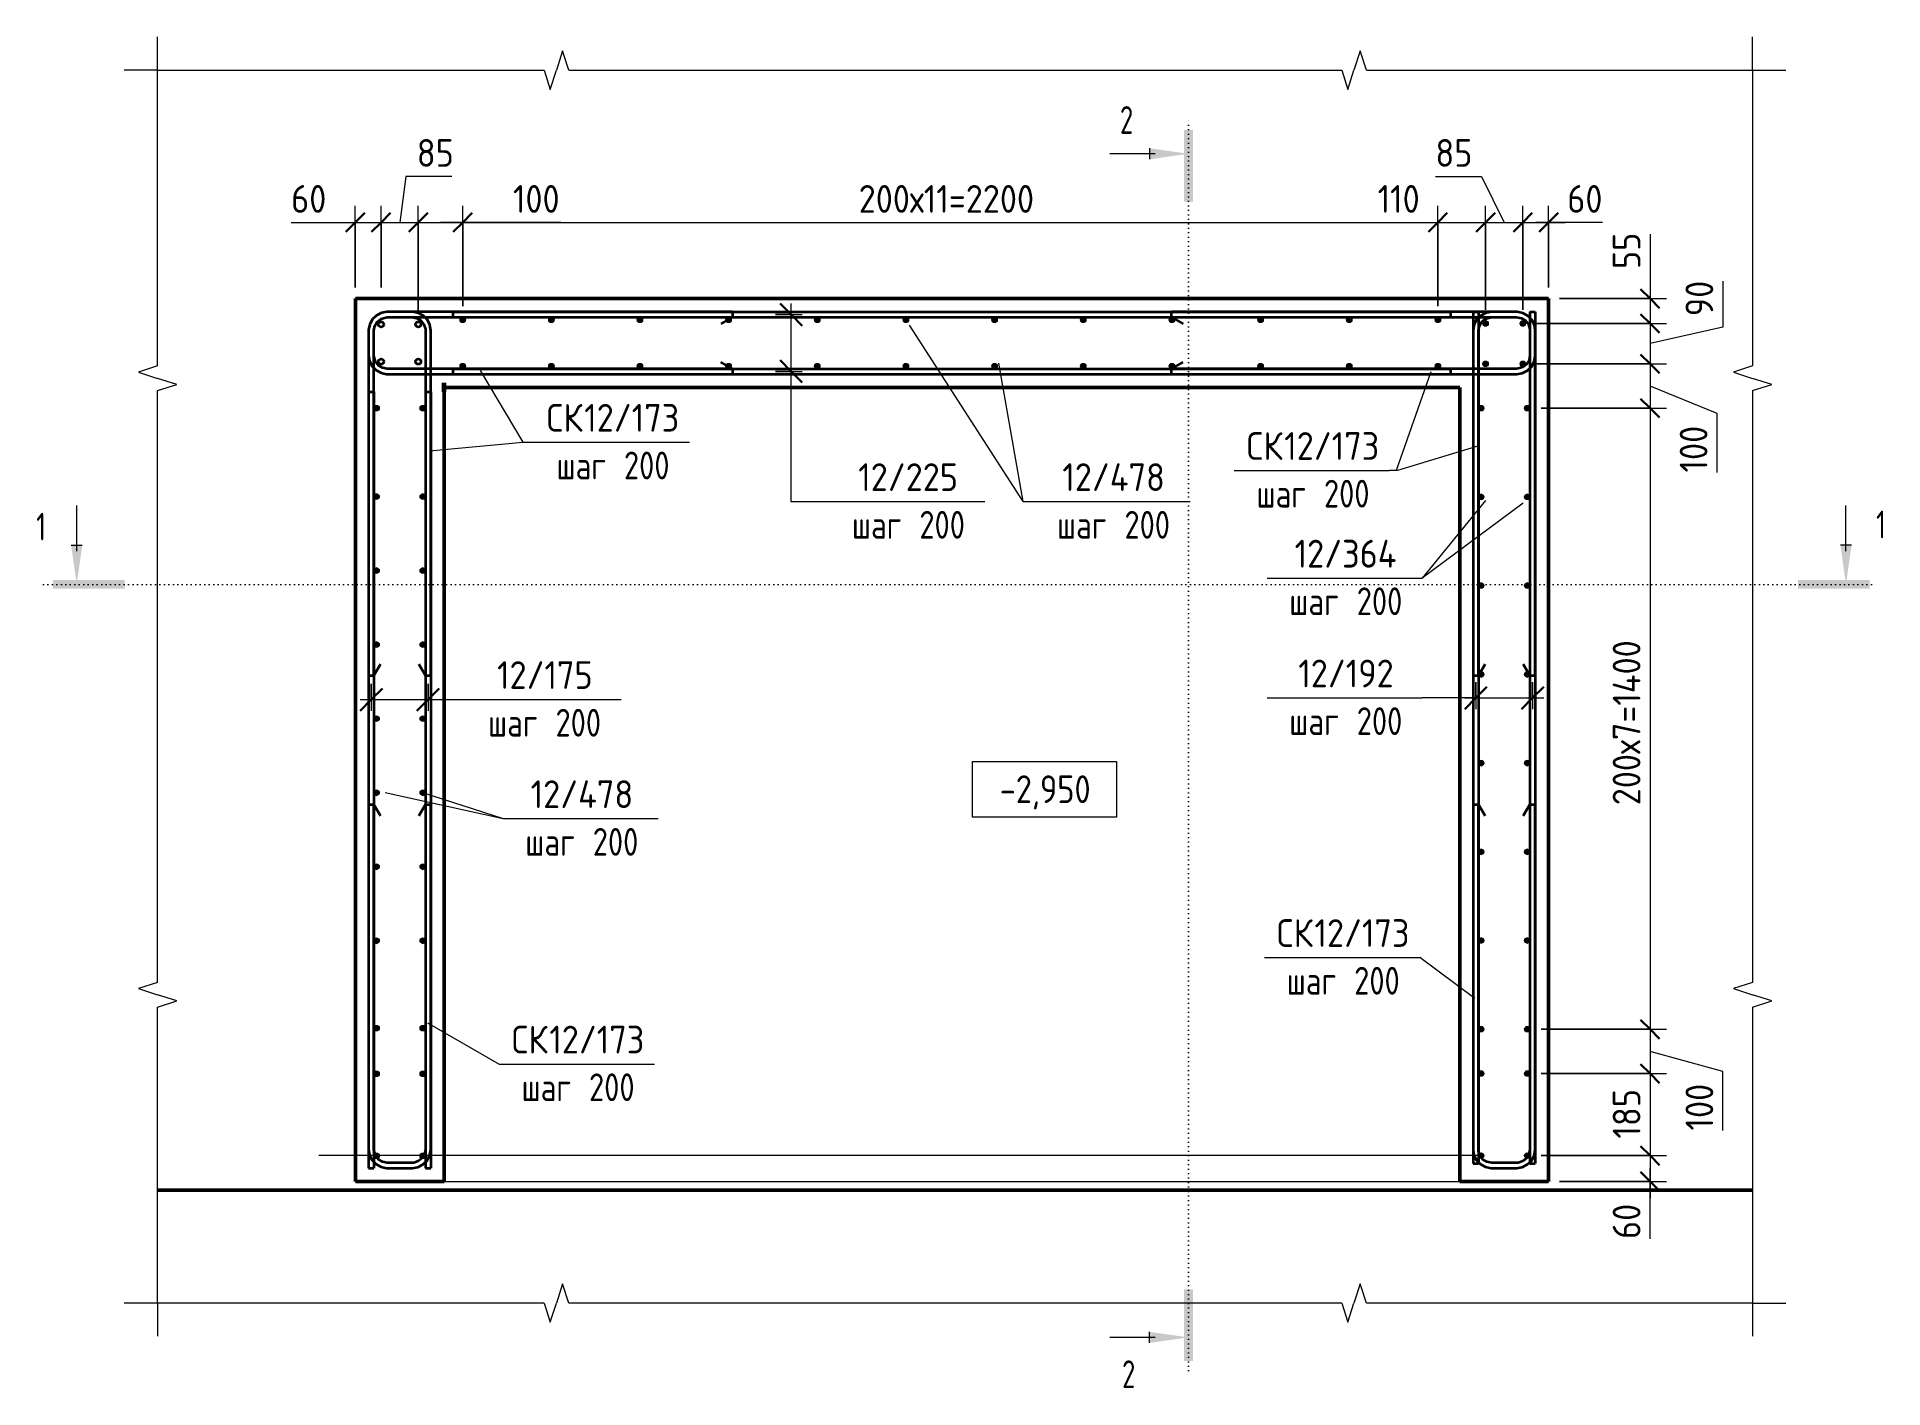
# Model space of a CAD drawing. Header units: millimetres. Extents: x 67134 to 121662, y -4758 to 13821.
# Drawn here: x 117501 to 121662, y 9164 to 12210 of the extents above; entities that cross this region are included whole.
import ezdxf

# ---------------------------------------------------------------- set-up
doc = ezdxf.new("R2010")
doc.units = ezdxf.units.MM
doc.linetypes.add('04 Пунктир 10мм', pattern=[10, 0, -10])
for name, color, linetype, lineweight in [('AA_Dim', 7, 'Continuous', 9), ('AA_Dim-25', 7, 'Continuous', 9), ('AA_Linii', 7, 'Continuous', 9), ('AA_Oformlenie', 7, 'Continuous', 9), ('AA_Razrez', 7, 'Continuous', 9), ('AA_Vinoska', 7, 'Continuous', 9), ('AA_Visotnaya otmetka', 7, 'Continuous', 9), ('AF_Stena_Опалубка', 253, 'Continuous', 20), ('KR_Armatura', 7, 'Continuous', 20), ('KR_Armatura_Tonkie', 7, 'Continuous', 20), ('KR_Fundament', 7, 'Continuous', 20)]:
    doc.layers.add(name, color=color, linetype=linetype, lineweight=lineweight)
doc.styles.add('ISOCPEUR_6', font='isocpeur.ttf', dxfattribs={"width": 0.85, "height": 62.5})
doc.styles.add('ISOCPEUR_7', font='isocpeur.ttf', dxfattribs={"width": 0.9, "height": 62.5})
doc.styles.add('ISOCPEUR_8', font='isocpeur.ttf', dxfattribs={"width": 0.8, "height": 62.5})
doc.styles.add('ISOCPEUR_9', font='isocpeur.ttf', dxfattribs={"width": 0.7, "height": 62.5})
doc.dimstyles.new('05_Округл_5мм__прозр__2', dxfattribs={"dimscale": 304.8, "dimtxt": 62.248823, "dimasz": 0.139436, "dimexe": 0.123031, "dimexo": 0.082021, "dimgap": 0.008202, "dimtad": 1, "dimdec": 0, "dimrnd": 5, "dimdsep": 46, "dimtxsty": 'ISOCPEUR_7', "dimblk1": 'OBLIQUE', "dimblk2": 'OBLIQUE', "dimsah": 1, "dimcen": 0.09, "dimdle": 0.123031, "dimazin": 0, "dimtfac": 1, "dimtdec": 4, "dimtix": 1, "dimtmove": 1, "dimatfit": 3, "dimfxl": 1, "dimtvp": 1, "dimtolj": 1, "dimtzin": 0, "dimlwd": 18, "dimlwe": 18, "dimarcsym": 2})
doc.dimstyles.new('05_Округл_5мм__прозр__3', dxfattribs={"dimscale": 304.8, "dimtxt": 62.248823, "dimasz": 0.139436, "dimexe": 0.123031, "dimexo": 0.082021, "dimgap": 0.008202, "dimtad": 1, "dimdec": 0, "dimrnd": 5, "dimdsep": 46, "dimtxsty": 'ISOCPEUR_7', "dimblk1": 'OBLIQUE', "dimblk2": 'OBLIQUE', "dimsah": 1, "dimcen": 0.09, "dimdle": 0.123031, "dimazin": 0, "dimtfac": 1, "dimtdec": 4, "dimtix": 1, "dimtmove": 0, "dimatfit": 3, "dimfxl": 1, "dimtvp": 1, "dimtolj": 1, "dimtzin": 0, "dimlwd": 18, "dimlwe": 18, "dimarcsym": 2})
doc.dimstyles.new('10_Раскладка_арматуры_с_засечками', dxfattribs={"dimscale": 304.8, "dimtxt": 0.18, "dimasz": 0.164042, "dimexe": 0.082021, "dimexo": 0, "dimgap": 0, "dimtad": 1, "dimdec": 3, "dimrnd": 0.001, "dimdsep": 46, "dimtxsty": 'ISOCPEUR_8', "dimblk1": 'OBLIQUE', "dimblk2": 'OBLIQUE', "dimsah": 1, "dimcen": 0.09, "dimdle": 0.082021, "dimazin": 0, "dimtfac": 1, "dimtdec": 4, "dimtix": 1, "dimtmove": 0, "dimatfit": 3, "dimfxl": 1, "dimtvp": 1, "dimtolj": 1, "dimtzin": 0, "dimlwd": 18, "dimlwe": 18, "dimarcsym": 2})
doc.dimstyles.new('10_Раскладка_арматуры_с_засечками_1', dxfattribs={"dimscale": 304.8, "dimtxt": 0.18, "dimasz": 0.164042, "dimexe": 0.082021, "dimexo": 0, "dimgap": 0, "dimtad": 1, "dimdec": 3, "dimrnd": 0.001, "dimdsep": 46, "dimtxsty": 'ISOCPEUR_7', "dimblk1": 'OBLIQUE', "dimblk2": 'OBLIQUE', "dimsah": 1, "dimcen": 0.09, "dimdle": 0.082021, "dimazin": 0, "dimtfac": 1, "dimtdec": 4, "dimtix": 1, "dimtmove": 0, "dimatfit": 3, "dimfxl": 1, "dimtvp": 1, "dimtolj": 1, "dimtzin": 0, "dimlwd": 18, "dimlwe": 18, "dimarcsym": 2})

msp = doc.modelspace()

# ---------------------------------------------------------------- texts
at = {"layer": 'AA_Razrez', "char_height": 62.5, "attachment_point": 1, "style": 'ISOCPEUR_9'}
for s, insert, width in [('\\fISOCPEUR|b0|i0|c204|p34|;\\W.7;2', (119942.1111, 12054.0177), 37.879734), ('\\fISOCPEUR|b0|i0|c204|p34|;\\W.7;1', (117499.0505, 11137.2837), 26.656109), ('\\fISOCPEUR|b0|i0|c204|p34|;\\W.7;1', (121646.8479, 11142.0773), 26.656109), ('\\fISOCPEUR|b0|i0|c204|p34|;\\W.7;2', (119946.9046, 9226.5523), 37.879734)]:
    msp.add_mtext(s, dxfattribs=dict(at, insert=insert, width=width))
at = {"layer": 'AA_Vinoska', "char_height": 62.5, "attachment_point": 1}
for s, insert, width, style in [('СК', (118649.6155, 11382.6377), 102.816422, 'ISOCPEUR_7'), ('СК', (118649.6155, 11382.6377), 102.816422, 'ISOCPEUR_7'), ('12/173', (118734.4475, 11382.6377), 263.354344, 'ISOCPEUR_7'), ('12/173', (118734.4475, 11382.6377), 263.354344, 'ISOCPEUR_7'), ('СК', (120227.6686, 11319.07), 102.816422, 'ISOCPEUR_7'), ('СК', (120227.6686, 11319.07), 102.816422, 'ISOCPEUR_7'), ('12/173', (120312.5007, 11319.07), 263.354344, 'ISOCPEUR_7'), ('12/173', (120312.5007, 11319.07), 263.354344, 'ISOCPEUR_7'), ('шаг', (118671.7905, 11275.1614), 145.907125, 'ISOCPEUR_8'), (' 200', (118792.1759, 11275.1614), 166.751, 'ISOCPEUR_8'), ('12/225', (119352.1593, 11248.8715), 277.784719, 'ISOCPEUR_7'), ('12/478', (119812.241, 11248.8715), 283.196109, 'ISOCPEUR_7'), ('12/478', (119812.241, 11248.8715), 283.196109, 'ISOCPEUR_7'), (' 200', (120370.229, 11211.5937), 166.751, 'ISOCPEUR_8'), ('шаг', (120249.8436, 11211.5937), 145.907125, 'ISOCPEUR_8'), ('шаг', (119337.7718, 11141.3952), 145.907125, 'ISOCPEUR_8'), (' 200', (119458.1572, 11141.3952), 166.751, 'ISOCPEUR_8'), ('шаг', (119800.1035, 11141.3952), 145.907125, 'ISOCPEUR_8'), (' 200', (119920.4889, 11141.3952), 166.751, 'ISOCPEUR_8'), ('12/364', (120335.9313, 11076.5042), 283.196109, 'ISOCPEUR_7'), ('12/364', (120335.9313, 11076.0345), 283.196109, 'ISOCPEUR_7'), ('шаг', (120323.7938, 10969.0278), 145.907125, 'ISOCPEUR_8'), (' 200', (120444.1792, 10969.0278), 166.751, 'ISOCPEUR_8'), ('12/175', (118537.8589, 10802.6991), 263.354344, 'ISOCPEUR_7'), ('12/192', (120344.1438, 10806.2762), 263.354344, 'ISOCPEUR_7'), (' 200', (120444.1792, 10698.7998), 166.751, 'ISOCPEUR_8'), ('шаг', (118517.5089, 10695.2228), 145.907125, 'ISOCPEUR_8'), (' 200', (118637.8943, 10695.2228), 166.751, 'ISOCPEUR_8'), ('шаг', (120323.7938, 10698.7998), 145.907125, 'ISOCPEUR_8'), ('12/478', (118613.6331, 10534.1128), 283.196109, 'ISOCPEUR_7'), ('12/478', (118613.6331, 10534.1128), 283.196109, 'ISOCPEUR_7'), ('шаг', (118601.4956, 10426.6365), 145.907125, 'ISOCPEUR_8'), (' 200', (118721.881, 10426.6365), 166.751, 'ISOCPEUR_8'), ('СК', (120295.8114, 10221.0424), 102.816422, 'ISOCPEUR_7'), ('12/173', (120380.6434, 10221.0424), 263.354344, 'ISOCPEUR_7'), (' 200', (120438.3718, 10113.5661), 166.751, 'ISOCPEUR_8'), ('шаг', (120317.9864, 10113.5661), 145.907125, 'ISOCPEUR_8'), ('СК', (118570.8915, 9980.9638), 102.816422, 'ISOCPEUR_7'), ('12/173', (118655.7235, 9980.9638), 263.354344, 'ISOCPEUR_7'), (' 200', (118713.4519, 9873.4875), 166.751, 'ISOCPEUR_8'), ('шаг', (118593.0665, 9873.4875), 145.907125, 'ISOCPEUR_8')]:
    msp.add_mtext(s, dxfattribs=dict(at, insert=insert, width=width, style=style))
at = {"layer": 'AA_Visotnaya otmetka', "insert": (119671.1904, 10545.3535), "char_height": 62.5, "width": 242.007515, "attachment_point": 1, "line_spacing_factor": 1.149209, "style": 'ISOCPEUR_6'}
msp.add_mtext('-2,950', dxfattribs=at)

# ---------------------------------------------------------------- blocks, each defined once
blk = doc.blocks.new('350_Стержень П торец СК-СГ _НесАрм_РабПлоск_ - 350_Стержень П торец СК-СГ _НесАрм_РабПлоск_-4117927-Схема армирования стен форшахты в_о 22-23_Б')
at = {"layer": 'KR_Armatura_Tonkie', "lineweight": 35}
for p, q in [((70893.1, 11590), (70837.1, 11590)), ((70837.1, 11578), (70893.1, 11578)), ((70795.1, 11548), (70795.1, 10770)), ((70807.1, 10770), (70807.1, 11548)), ((70923.1, 11548), (70923.1, 10770)), ((70935.1, 10770), (70935.1, 11548)), ((70807.1, 10770.1), (70822.1, 10796)), ((70923, 10770.1), (70908.1, 10796)), ((70807.1, 10770), (70795.1, 10770)), ((70935.1, 10770), (70923.1, 10770))]:
    blk.add_line(p, q, dxfattribs=at)
at = {"layer": 'KR_Armatura_Tonkie', "lineweight": 35, "flags": 128}
for points in [[(70837.1, 11590), (70824.4, 11588), (70812.9, 11582.3), (70803.6, 11573.4), (70797.5, 11562.1), (70795.1, 11549.5), (70795.1, 11548)], [(70807.1, 11548), (70809, 11558.7), (70814.6, 11567.9), (70823.2, 11574.6), (70833.5, 11577.8), (70837.1, 11578)], [(70935.1, 11548), (70933.1, 11560.7), (70927.4, 11572.2), (70918.5, 11581.4), (70907.2, 11587.5), (70894.6, 11590), (70893.1, 11590)], [(70893.1, 11578), (70903.7, 11576), (70913, 11570.4), (70919.7, 11561.9), (70922.9, 11551.5), (70923.1, 11548)]]:
    blk.add_lwpolyline(points, dxfattribs=at)
blk = doc.blocks.new('350_Стержень П торец СК-СГ _НесАрм_РабПлоск_ - 350_Стержень П торец СК-СГ _НесАрм_РабПлоск_-4117762-Схема армирования стен форшахты в_о 22-23_Б')
at = {"layer": 'KR_Armatura_Tonkie', "lineweight": 35}
for p, q in [((73383.1, 11590), (73327.1, 11590)), ((73327.1, 11578), (73383.1, 11578)), ((73285.1, 11548), (73285.1, 10770)), ((73297.1, 10770), (73297.1, 11548)), ((73413.1, 11548), (73413.1, 10770)), ((73425.1, 10770), (73425.1, 11548)), ((73297.1, 10770.1), (73312.1, 10796)), ((73413, 10770.1), (73398.1, 10796)), ((73297.1, 10770), (73285.1, 10770)), ((73425.1, 10770), (73413.1, 10770))]:
    blk.add_line(p, q, dxfattribs=at)
at = {"layer": 'KR_Armatura_Tonkie', "lineweight": 35, "flags": 128}
for points in [[(73327.1, 11590), (73314.4, 11588), (73302.9, 11582.3), (73293.6, 11573.4), (73287.5, 11562.1), (73285.1, 11549.5), (73285.1, 11548)], [(73297.1, 11548), (73299, 11558.7), (73304.6, 11567.9), (73313.2, 11574.6), (73323.5, 11577.8), (73327.1, 11578)], [(73425.1, 11548), (73423.1, 11560.7), (73417.4, 11572.2), (73408.5, 11581.4), (73397.2, 11587.5), (73384.6, 11590), (73383.1, 11590)], [(73383.1, 11578), (73393.7, 11576), (73403, 11570.4), (73409.7, 11561.9), (73412.9, 11551.5), (73413.1, 11548)]]:
    blk.add_lwpolyline(points, dxfattribs=at)
blk = doc.blocks.new('350_Стержень П торец СК-СГ _НесАрм_РабПлоск_ - 350_Стержень П торец СК-СГ _НесАрм_РабПлоск_-4117427-Схема армирования стен форшахты в_о 22-23_Б')
at = {"layer": 'KR_Armatura_Tonkie', "lineweight": 35}
for p, q in [((73284.9, 10480), (73284.9, 9702)), ((73284.9, 10480), (73296.9, 10480)), ((73296.9, 9702), (73296.9, 10480)), ((73296.9, 10479.9), (73311.9, 10454)), ((73412.8, 10479.9), (73397.9, 10454)), ((73412.9, 10480), (73412.9, 9702)), ((73412.9, 10480), (73424.9, 10480)), ((73424.9, 9702), (73424.9, 10480)), ((73382.9, 9672), (73326.9, 9672)), ((73326.9, 9660), (73382.9, 9660))]:
    blk.add_line(p, q, dxfattribs=at)
at = {"layer": 'KR_Armatura_Tonkie', "lineweight": 35, "flags": 128}
for points in [[(73284.9, 9702), (73286.9, 9689.3), (73292.6, 9677.8), (73301.5, 9668.6), (73312.8, 9662.5), (73325.4, 9660), (73326.9, 9660)], [(73326.9, 9672), (73316.2, 9674), (73307, 9679.6), (73300.3, 9688.1), (73297.1, 9698.5), (73296.9, 9702)], [(73382.9, 9660), (73395.6, 9662), (73407.1, 9667.7), (73416.3, 9676.6), (73422.4, 9687.9), (73424.9, 9700.5), (73424.9, 9702)], [(73412.9, 9702), (73410.9, 9691.3), (73405.3, 9682.1), (73396.8, 9675.4), (73386.4, 9672.2), (73382.9, 9672)]]:
    blk.add_lwpolyline(points, dxfattribs=at)
blk = doc.blocks.new('350_Стержень верт с удлинением концов _НесАрм_РабПлоск_ - 350_Стержень верт с удлинением концов _НесАрм_РабПлоск_-4166324-Схема армирования стен форшахты в_о 22-23_Б')
at = {"layer": 'AA_Oformlenie'}
for start, end in [(360, 180), (180, 360)]:
    blk.add_arc((12.2, 24.7), 6, start, end, dxfattribs=at)
at = {"layer": 'KR_Armatura_Tonkie', "lineweight": 35}
blk.add_circle((12.2, 24.7), 6, dxfattribs=at)
blk = doc.blocks.new('011_Прямоугольник обрыва _ЭлУзла_ - 011_Прямоугольник обрыва _ЭлУзла_-4165328-Схема армирования стен форшахты в_о 22-23_Б')
at = {"layer": 'AA_Oformlenie'}
for p, q in [((0, -666.7), (0, 0)), ((0, 0), (871.5, 0)), ((927.1, 0), (2669.4, 0)), ((2725, 0), (3595.8, 0)), ((3595.8, 0), (3595.8, -666.7)), ((0, -2056.3), (0, -722.3)), ((3595.8, -722.3), (3595.8, -2056.3)), ((0, -2779.3), (0, -2112)), ((3595.8, -2112), (3595.8, -2779.3)), ((871.5, -2779.3), (0, -2779.3)), ((2669.4, -2779.3), (927.1, -2779.3)), ((3595.8, -2779.3), (2725, -2779.3))]:
    blk.add_line(p, q, dxfattribs=at)
blk = doc.blocks.new('Разрез - Номер узла_ сзади-394133-Схема армирования стен форшахты в_о 22-23_Б')
at = {"layer": 'AA_Razrez'}
for points in [[(7.33, 0.4), (7.33, -0.39), (0.87, -0.39), (0.87, 0.4)], [(3.5, -3.53), (2.5, -3.53), (3, 0)]]:
    blk.add_hatch(color=256, dxfattribs=at).paths.add_polyline_path(points)
for p, q in [((3, -3), (3, -7.1)), ((2.5, -3.53), (3.5, -3.53))]:
    blk.add_line(p, q, dxfattribs=at)
blk = doc.blocks.new('Разрез - Номер узла_ спереди-394134-Схема армирования стен форшахты в_о 22-23_Б')
at = {"layer": 'AA_Razrez'}
for points in [[(7.33, 0.4), (7.33, -0.39), (0.87, -0.39), (0.87, 0.4)], [(3.5, -3.53), (2.5, -3.53), (3, 0)]]:
    blk.add_hatch(color=256, dxfattribs=at).paths.add_polyline_path(points)
for p, q in [((3, -3), (3, -7.1)), ((2.5, -3.53), (3.5, -3.53))]:
    blk.add_line(p, q, dxfattribs=at)
blk = doc.blocks.new('Высотные отметки - Рамка вверх-400294-Схема армирования стен форшахты в_о 22-23_Б')
at = {"layer": 'AA_Vinoska'}
for p, q in [((-13, 0), (-13, 5)), ((-13, 5), (0, 5)), ((0, 5), (0, 0)), ((0, 0), (-13, 0))]:
    blk.add_line(p, q, dxfattribs=at)
blk = doc.blocks.new('DIMBLOCK177-Схема армирования стен форшахты в_о 22-23_Б')
at = {"layer": 'AA_Dim-25', "lineweight": 18}
for p, q in [((118218.4, 11645), (118218.4, 11829.5)), ((118276.4, 11645), (118276.4, 11829.5)), ((118073.7, 11792), (118177.7, 11792)), ((118177.7, 11792), (118247.4, 11792)), ((118180.9, 11792), (118276.4, 11792)), ((118218.4, 11792), (118218.4, 11645)), ((118276.4, 11792), (118276.4, 11645))]:
    blk.add_line(p, q, dxfattribs=at)
at = {"layer": 'AA_Dim-25', "lineweight": 30}
for p, q in [((118218.4, 11792), (118197.2, 11770.7)), ((118218.4, 11792), (118239.7, 11813.2)), ((118276.4, 11792), (118255.2, 11770.7)), ((118276.4, 11792), (118297.7, 11813.2))]:
    blk.add_line(p, q, dxfattribs=at)
at = {"layer": 'AA_Dim-25', "color": 0, "lineweight": 18, "insert": (118073.7, 11876.1), "char_height": 62.5, "width": 94.81, "attachment_point": 1, "line_spacing_factor": 1.149209, "style": 'ISOCPEUR_7'}
blk.add_mtext('60', dxfattribs=at)
blk = doc.blocks.new('_Oblique')
at = {"color": 0, "linetype": 'ByBlock', "lineweight": -2}
blk.add_line((-0.5, -0.5), (0.5, 0.5), dxfattribs=at)
blk = doc.blocks.new('DIMBLOCK178-Схема армирования стен форшахты в_о 22-23_Б')
at = {"layer": 'AA_Dim-25', "lineweight": 18}
for p, q in [((118332, 11895.7), (118318.4, 11792)), ((118436, 11895.7), (118332, 11895.7)), ((118276.4, 11645), (118276.4, 11829.5)), ((118360.4, 11593), (118360.4, 11829.5)), ((118276.4, 11792), (118360.4, 11792)), ((118276.4, 11792), (118276.4, 11645)), ((118360.4, 11792), (118360.4, 11593))]:
    blk.add_line(p, q, dxfattribs=at)
at = {"layer": 'AA_Dim-25', "lineweight": 30}
for p, q in [((118276.4, 11792), (118255.2, 11770.7)), ((118276.4, 11792), (118297.7, 11813.2)), ((118360.4, 11792), (118339.2, 11770.7)), ((118360.4, 11792), (118381.7, 11813.2))]:
    blk.add_line(p, q, dxfattribs=at)
at = {"layer": 'AA_Dim-25', "color": 0, "lineweight": 18, "insert": (118357, 11979.8), "char_height": 62.5, "width": 94.81, "attachment_point": 1, "line_spacing_factor": 1.149209, "style": 'ISOCPEUR_7'}
blk.add_mtext('85', dxfattribs=at)
blk = doc.blocks.new('DIMBLOCK179-Схема армирования стен форшахты в_о 22-23_Б')
at = {"layer": 'AA_Dim-25', "lineweight": 18}
for p, q in [((118360.4, 11593), (118360.4, 11829.5)), ((118460.4, 11603), (118460.4, 11829.5)), ((118360.4, 11792), (118460.4, 11792)), ((118360.4, 11792), (118360.4, 11593)), ((118548.7, 11792), (118410.4, 11792)), ((118460.4, 11792), (118460.4, 11603)), ((118681.4, 11792), (118548.7, 11792))]:
    blk.add_line(p, q, dxfattribs=at)
at = {"layer": 'AA_Dim-25', "lineweight": 30}
for p, q in [((118360.4, 11792), (118339.2, 11770.7)), ((118360.4, 11792), (118381.7, 11813.2)), ((118460.4, 11792), (118439.2, 11770.7)), ((118460.4, 11792), (118481.7, 11813.2))]:
    blk.add_line(p, q, dxfattribs=at)
at = {"layer": 'AA_Dim-25', "color": 0, "lineweight": 18, "insert": (118573.7, 11876.1), "char_height": 62.5, "width": 129.286, "attachment_point": 1, "line_spacing_factor": 1.149209, "style": 'ISOCPEUR_7'}
blk.add_mtext('100', dxfattribs=at)
blk = doc.blocks.new('DIMBLOCK180-Схема армирования стен форшахты в_о 22-23_Б')
at = {"layer": 'AA_Dim-25', "lineweight": 18}
for p, q in [((118460.4, 11603), (118460.4, 11829.5)), ((120658.9, 11603), (120658.9, 11829.5)), ((118460.4, 11792), (120658.9, 11792)), ((118460.4, 11792), (118460.4, 11603)), ((120658.9, 11792), (120658.9, 11603))]:
    blk.add_line(p, q, dxfattribs=at)
at = {"layer": 'AA_Dim-25', "lineweight": 30}
for p, q in [((118460.4, 11792), (118439.2, 11770.7)), ((118460.4, 11792), (118481.7, 11813.2)), ((120658.9, 11792), (120637.6, 11770.7)), ((120658.9, 11792), (120680.1, 11813.2))]:
    blk.add_line(p, q, dxfattribs=at)
at = {"layer": 'AA_Dim-25', "color": 0, "lineweight": 18, "insert": (119353.2, 11876.1), "char_height": 62.5, "width": 495.596, "attachment_point": 1, "line_spacing_factor": 1.149209, "style": 'ISOCPEUR_7'}
blk.add_mtext('200х11=2200', dxfattribs=at)
blk = doc.blocks.new('DIMBLOCK181-Схема армирования стен форшахты в_о 22-23_Б')
at = {"layer": 'AA_Dim-25', "lineweight": 18}
for p, q in [((120658.9, 11603), (120658.9, 11829.5)), ((120766.4, 11595), (120766.4, 11829.5)), ((120523.1, 11792), (120645.1, 11792)), ((120645.1, 11792), (120712.7, 11792)), ((120658.9, 11792), (120766.4, 11792)), ((120658.9, 11792), (120658.9, 11603)), ((120766.4, 11792), (120766.4, 11595))]:
    blk.add_line(p, q, dxfattribs=at)
at = {"layer": 'AA_Dim-25', "lineweight": 30}
for p, q in [((120658.9, 11792), (120637.6, 11770.7)), ((120658.9, 11792), (120680.1, 11813.2)), ((120766.4, 11792), (120745.2, 11770.7)), ((120766.4, 11792), (120787.7, 11813.2))]:
    blk.add_line(p, q, dxfattribs=at)
at = {"layer": 'AA_Dim-25', "color": 0, "lineweight": 18, "insert": (120523.1, 11876.1), "char_height": 62.5, "width": 116.357, "attachment_point": 1, "line_spacing_factor": 1.149209, "style": 'ISOCPEUR_7'}
blk.add_mtext('110', dxfattribs=at)
blk = doc.blocks.new('DIMBLOCK182-Схема армирования стен форшахты в_о 22-23_Б')
at = {"layer": 'AA_Dim-25', "lineweight": 18}
for p, q in [((120653.3, 11895.7), (120757.3, 11895.7)), ((120757.3, 11895.7), (120808.4, 11792)), ((120766.4, 11595), (120766.4, 11829.5)), ((120850.4, 11595), (120850.4, 11829.5)), ((120766.4, 11792), (120850.4, 11792)), ((120766.4, 11792), (120766.4, 11595)), ((120850.4, 11792), (120850.4, 11595))]:
    blk.add_line(p, q, dxfattribs=at)
at = {"layer": 'AA_Dim-25', "lineweight": 30}
for p, q in [((120766.4, 11792), (120745.2, 11770.7)), ((120766.4, 11792), (120787.7, 11813.2)), ((120850.4, 11792), (120829.2, 11770.7)), ((120850.4, 11792), (120871.7, 11813.2))]:
    blk.add_line(p, q, dxfattribs=at)
at = {"layer": 'AA_Dim-25', "color": 0, "lineweight": 18, "insert": (120653.3, 11979.8), "char_height": 62.5, "width": 94.81, "attachment_point": 1, "line_spacing_factor": 1.149209, "style": 'ISOCPEUR_7'}
blk.add_mtext('85', dxfattribs=at)
blk = doc.blocks.new('DIMBLOCK183-Схема армирования стен форшахты в_о 22-23_Б')
at = {"layer": 'AA_Dim-25', "lineweight": 18}
for p, q in [((120850.4, 11595), (120850.4, 11829.5)), ((120908.4, 11645), (120908.4, 11829.5)), ((120850.4, 11792), (120945.9, 11792)), ((120850.4, 11792), (120850.4, 11595)), ((120925.6, 11792), (120879.4, 11792)), ((120908.4, 11792), (120908.4, 11645)), ((121029.6, 11792), (120925.6, 11792))]:
    blk.add_line(p, q, dxfattribs=at)
at = {"layer": 'AA_Dim-25', "lineweight": 30}
for p, q in [((120850.4, 11792), (120829.2, 11770.7)), ((120850.4, 11792), (120871.7, 11813.2)), ((120908.4, 11792), (120887.2, 11770.7)), ((120908.4, 11792), (120929.7, 11813.2))]:
    blk.add_line(p, q, dxfattribs=at)
at = {"layer": 'AA_Dim-25', "color": 0, "lineweight": 18, "insert": (120950.6, 11876.1), "char_height": 62.5, "width": 94.81, "attachment_point": 1, "line_spacing_factor": 1.149209, "style": 'ISOCPEUR_7'}
blk.add_mtext('60', dxfattribs=at)
blk = doc.blocks.new('DIMBLOCK184-Схема армирования стен форшахты в_о 22-23_Б')
at = {"layer": 'AA_Dim-25', "lineweight": 18}
for p, q in [((121137.1, 11765.7), (121137.1, 11661.7)), ((121137.1, 11661.7), (121137.1, 11592)), ((121137.1, 11657.5), (121137.1, 11564)), ((120933.4, 11620), (121174.6, 11620)), ((121137.1, 11620), (120933.4, 11620)), ((120881.4, 11564), (121174.6, 11564)), ((121137.1, 11564), (120881.4, 11564))]:
    blk.add_line(p, q, dxfattribs=at)
at = {"layer": 'AA_Dim-25', "lineweight": 30}
for p, q in [((121137.1, 11620), (121115.9, 11641.2)), ((121137.1, 11620), (121158.4, 11598.7)), ((121137.1, 11564), (121115.9, 11585.2)), ((121137.1, 11564), (121158.4, 11542.7))]:
    blk.add_line(p, q, dxfattribs=at)
at = {"layer": 'AA_Dim-25', "color": 0, "lineweight": 18, "insert": (121053, 11686.7), "char_height": 62.5, "width": 94.81, "attachment_point": 1, "rotation": 90, "line_spacing_factor": 1.149209, "style": 'ISOCPEUR_7'}
blk.add_mtext('55', dxfattribs=at)
blk = doc.blocks.new('DIMBLOCK185-Схема армирования стен форшахты в_о 22-23_Б')
at = {"layer": 'AA_Dim-25', "lineweight": 18}
for p, q in [((121301.3, 11659.4), (121301.3, 11555.4)), ((120881.4, 11564), (121174.6, 11564)), ((121137.1, 11564), (120881.4, 11564)), ((121137.1, 11564), (121137.1, 11473)), ((121301.3, 11555.4), (121137.1, 11518.5)), ((120881.4, 11473), (121174.6, 11473)), ((121137.1, 11473), (120881.4, 11473))]:
    blk.add_line(p, q, dxfattribs=at)
at = {"layer": 'AA_Dim-25', "lineweight": 30}
for p, q in [((121137.1, 11564), (121115.9, 11585.2)), ((121137.1, 11564), (121158.4, 11542.7)), ((121137.1, 11473), (121115.9, 11494.2)), ((121137.1, 11473), (121158.4, 11451.7))]:
    blk.add_line(p, q, dxfattribs=at)
at = {"layer": 'AA_Dim-25', "color": 0, "lineweight": 18, "insert": (121217.1, 11580.4), "char_height": 62.5, "width": 94.81, "attachment_point": 1, "rotation": 90, "line_spacing_factor": 1.149209, "style": 'ISOCPEUR_7'}
blk.add_mtext('90', dxfattribs=at)
blk = doc.blocks.new('DIMBLOCK186-Схема армирования стен форшахты в_о 22-23_Б')
at = {"layer": 'AA_Dim-25', "lineweight": 30}
for p, q in [((121137.1, 11473), (121115.9, 11494.2)), ((121137.1, 11473), (121158.4, 11451.7)), ((121137.1, 11373), (121115.9, 11394.3)), ((121137.1, 11373), (121158.4, 11351.8))]:
    blk.add_line(p, q, dxfattribs=at)
at = {"layer": 'AA_Dim-25', "lineweight": 18}
for p, q in [((120881.4, 11473), (121174.6, 11473)), ((121137.1, 11473), (120881.4, 11473)), ((121137.1, 11473), (121137.1, 11373)), ((121288.3, 11360.8), (121137.1, 11423)), ((120891.4, 11373), (121174.6, 11373)), ((121137.1, 11373), (120891.4, 11373)), ((121288.3, 11228.1), (121288.3, 11360.8))]:
    blk.add_line(p, q, dxfattribs=at)
at = {"layer": 'AA_Dim-25', "color": 0, "lineweight": 18, "insert": (121204.1, 11228.1), "char_height": 62.5, "width": 129.286, "attachment_point": 1, "rotation": 90, "line_spacing_factor": 1.149209, "style": 'ISOCPEUR_7'}
blk.add_mtext('100', dxfattribs=at)
blk = doc.blocks.new('DIMBLOCK187-Схема армирования стен форшахты в_о 22-23_Б')
at = {"layer": 'AA_Dim-25', "lineweight": 18}
for p, q in [((120891.4, 11373), (121174.6, 11373)), ((121137.1, 11373), (120891.4, 11373)), ((121137.1, 11373), (121137.1, 9973)), ((120891.4, 9973), (121174.6, 9973)), ((121137.1, 9973), (120891.4, 9973))]:
    blk.add_line(p, q, dxfattribs=at)
at = {"layer": 'AA_Dim-25', "lineweight": 30}
for p, q in [((121137.1, 11373), (121115.9, 11394.3)), ((121137.1, 11373), (121158.4, 11351.8)), ((121137.1, 9973), (121115.9, 9994.2)), ((121137.1, 9973), (121158.4, 9951.7))]:
    blk.add_line(p, q, dxfattribs=at)
at = {"layer": 'AA_Dim-25', "color": 0, "lineweight": 18, "insert": (121053, 10477.9), "char_height": 62.5, "width": 468.303, "attachment_point": 1, "rotation": 90, "line_spacing_factor": 1.149209, "style": 'ISOCPEUR_7'}
blk.add_mtext('200х7=1400', dxfattribs=at)
blk = doc.blocks.new('DIMBLOCK188-Схема армирования стен форшахты в_о 22-23_Б')
at = {"layer": 'AA_Dim-25', "lineweight": 30}
for p, q in [((121137.1, 9973), (121115.9, 9994.2)), ((121137.1, 9973), (121158.4, 9951.7)), ((121137.1, 9873), (121115.9, 9894.2)), ((121137.1, 9873), (121158.4, 9851.7))]:
    blk.add_line(p, q, dxfattribs=at)
at = {"layer": 'AA_Dim-25', "lineweight": 18}
for p, q in [((120891.4, 9973), (121174.6, 9973)), ((121137.1, 9973), (120891.4, 9973)), ((121137.1, 9973), (121137.1, 9873)), ((121301.3, 9877.5), (121137.1, 9923)), ((120891.4, 9873), (121174.6, 9873)), ((121137.1, 9873), (120891.4, 9873)), ((121301.3, 9744.7), (121301.3, 9877.5))]:
    blk.add_line(p, q, dxfattribs=at)
at = {"layer": 'AA_Dim-25', "color": 0, "lineweight": 18, "insert": (121217.1, 9744.7), "char_height": 62.5, "width": 129.286, "attachment_point": 1, "rotation": 90, "line_spacing_factor": 1.149209, "style": 'ISOCPEUR_7'}
blk.add_mtext('100', dxfattribs=at)
blk = doc.blocks.new('DIMBLOCK189-Схема армирования стен форшахты в_о 22-23_Б')
at = {"layer": 'AA_Dim-25', "lineweight": 18}
for p, q in [((120891.4, 9873), (121174.6, 9873)), ((121137.1, 9873), (120891.4, 9873)), ((121137.1, 9873), (121137.1, 9688)), ((120891.4, 9688), (121174.6, 9688)), ((121137.1, 9688), (120891.4, 9688))]:
    blk.add_line(p, q, dxfattribs=at)
at = {"layer": 'AA_Dim-25', "lineweight": 30}
for p, q in [((121137.1, 9873), (121115.9, 9894.2)), ((121137.1, 9873), (121158.4, 9851.7)), ((121137.1, 9688), (121115.9, 9709.2)), ((121137.1, 9688), (121158.4, 9666.7))]:
    blk.add_line(p, q, dxfattribs=at)
at = {"layer": 'AA_Dim-25', "color": 0, "lineweight": 18, "insert": (121053, 9726.6), "char_height": 62.5, "width": 129.286, "attachment_point": 1, "rotation": 90, "line_spacing_factor": 1.149209, "style": 'ISOCPEUR_7'}
blk.add_mtext('185', dxfattribs=at)
blk = doc.blocks.new('DIMBLOCK190-Схема армирования стен форшахты в_о 22-23_Б')
at = {"layer": 'AA_Dim-25', "lineweight": 30}
for p, q in [((121137.1, 9688), (121115.9, 9709.2)), ((121137.1, 9688), (121158.4, 9666.7)), ((121137.1, 9630), (121115.9, 9651.2)), ((121137.1, 9630), (121158.4, 9608.7))]:
    blk.add_line(p, q, dxfattribs=at)
at = {"layer": 'AA_Dim-25', "lineweight": 18}
for p, q in [((120891.4, 9688), (121174.6, 9688)), ((121137.1, 9688), (120891.4, 9688)), ((121137.1, 9688), (121137.1, 9592.5)), ((121137.1, 9604.2), (121137.1, 9659)), ((120933.3, 9630), (121174.6, 9630)), ((121137.1, 9630), (120933.3, 9630)), ((121137.1, 9500.2), (121137.1, 9604.2))]:
    blk.add_line(p, q, dxfattribs=at)
at = {"layer": 'AA_Dim-25', "color": 0, "lineweight": 18, "insert": (121053, 9500.2), "char_height": 62.5, "width": 94.81, "attachment_point": 1, "rotation": 90, "line_spacing_factor": 1.149209, "style": 'ISOCPEUR_7'}
blk.add_mtext('60', dxfattribs=at)
blk = doc.blocks.new('042_М_Арматуры - Диам длина поз _ Комментарий-3662934-Схема армирования стен форшахты в_о 22-23_Б')
at = {"layer": 'AA_Vinoska'}
blk.add_line((-7, 0), (7, 0), dxfattribs=at)
blk = doc.blocks.new('DIMBLOCK191-Схема армирования стен форшахты в_о 22-23_Б')
at = {"layer": 'AA_Dim-25', "lineweight": 18}
for p, q in [((119165.4, 11584), (119225.8, 11584)), ((119200.8, 11584), (119165.4, 11584)), ((119200.8, 11431), (119200.8, 11609)), ((119165.4, 11456), (119225.8, 11456)), ((119200.8, 11456), (119165.4, 11456))]:
    blk.add_line(p, q, dxfattribs=at)
at = {"layer": 'AA_Dim-25', "lineweight": 30}
for p, q in [((119200.8, 11584), (119175.8, 11609)), ((119200.8, 11584), (119225.8, 11559)), ((119200.8, 11456), (119175.8, 11481)), ((119200.8, 11456), (119225.8, 11431))]:
    blk.add_line(p, q, dxfattribs=at)
blk = doc.blocks.new('DIMBLOCK192-Схема армирования стен форшахты в_о 22-23_Б')
at = {"layer": 'AA_Dim-25', "lineweight": 18}
for p, q in [((118254.4, 10751.4), (118254.4, 10691)), ((118254.4, 10716), (118254.4, 10751.4)), ((118382.4, 10751.4), (118382.4, 10691)), ((118382.4, 10716), (118382.4, 10751.4)), ((118229.4, 10716), (118407.4, 10716))]:
    blk.add_line(p, q, dxfattribs=at)
at = {"layer": 'AA_Dim-25', "lineweight": 30}
for p, q in [((118254.4, 10716), (118279.4, 10741)), ((118382.4, 10716), (118407.4, 10741)), ((118254.4, 10716), (118229.4, 10691)), ((118382.4, 10716), (118357.4, 10691))]:
    blk.add_line(p, q, dxfattribs=at)
blk = doc.blocks.new('DIMBLOCK193-Схема армирования стен форшахты в_о 22-23_Б')
at = {"layer": 'AA_Dim-25', "lineweight": 18}
for p, q in [((120744.4, 10755.3), (120744.4, 10694.9)), ((120744.4, 10719.9), (120744.4, 10755.3)), ((120872.4, 10755.3), (120872.4, 10694.9)), ((120872.4, 10719.9), (120872.4, 10755.3)), ((120719.4, 10719.9), (120897.4, 10719.9))]:
    blk.add_line(p, q, dxfattribs=at)
at = {"layer": 'AA_Dim-25', "lineweight": 30}
for p, q in [((120744.4, 10719.9), (120769.4, 10744.9)), ((120872.4, 10719.9), (120897.4, 10744.9)), ((120744.4, 10719.9), (120719.4, 10694.9)), ((120872.4, 10719.9), (120847.4, 10694.9))]:
    blk.add_line(p, q, dxfattribs=at)

# ---------------------------------------------------------------- dimensions: what is measured, and where the dimension line sits
at = {"layer": 'AA_Dim', "lineweight": 18}
for base, p1, p2, override, picture, middle in [((118360.4305, 11791.9562), (118276.4305, 11620), (118360.4305, 11568), {"dimpost": '<>', "dimfxl": 98.792712}, 'DIMBLOCK178-Схема армирования стен форшахты в_о 22-23_Б', (118404.3838, 11938.1729)), ((120850.4305, 11791.9562), (120766.4305, 11570), (120850.4305, 11570), {"dimpost": '<>', "dimfxl": 84}, 'DIMBLOCK182-Схема армирования стен форшахты в_о 22-23_Б', (120700.6903, 11938.1729)), ((118276.4305, 11791.9562), (118218.4305, 11620), (118276.4305, 11620), {"dimpost": '<>', "dimfxl": 58}, 'DIMBLOCK177-Схема армирования стен форшахты в_о 22-23_Б', (118121.1438, 11834.443)), ((118460.4305, 11791.9562), (118360.4305, 11568), (118460.4305, 11578), {"dimpost": '<>', "dimfxl": 100.498756}, 'DIMBLOCK179-Схема армирования стен форшахты в_о 22-23_Б', (118638.3367, 11834.443)), ((120766.4305, 11791.9562), (120658.8869, 11578), (120766.4305, 11570), {"dimpost": '<>', "dimfxl": 107.840796}, 'DIMBLOCK181-Схема армирования стен форшахты в_о 22-23_Б', (120581.2968, 11834.443)), ((120908.4305, 11791.9562), (120850.4305, 11570), (120908.4305, 11620), {"dimpost": '<>', "dimfxl": 76.576759}, 'DIMBLOCK183-Схема армирования стен форшахты в_о 22-23_Б', (120998.0411, 11834.443))]:
    dim = msp.add_linear_dim(base=base, p1=p1, p2=p2, dimstyle='05_Округл_5мм__прозр__2', override=override, dxfattribs=at)
    dim.commit()
    dim.dimension.update_dxf_attribs({"geometry": picture, "text_midpoint": middle, "dimtype": 160})
for base, p1, p2, dimstyle, override, picture, middle in [((120658.8869, 11791.9562), (118460.4305, 11578), (120658.8869, 11578), '05_Округл_5мм__прозр__3', {"dimpost": '200х11=<>', "dimfxl": 2198.456347}, 'DIMBLOCK180-Схема армирования стен форшахты в_о 22-23_Б', (119559.6587, 11825.7062)), ((118382.4305, 10716.0116), (118254.4305, 10751.3669), (118382.4305, 10751.3669), '10_Раскладка_арматуры_с_засечками_1', {"dimpost": '<>', "dimfxl": 128}, 'DIMBLOCK192-Схема армирования стен форшахты в_о 22-23_Б', (118318.4305, 10747.2616)), ((120872.4305, 10719.9158), (120744.4305, 10755.2712), (120872.4305, 10755.2712), '10_Раскладка_арматуры_с_засечками', {"dimpost": '<>', "dimfxl": 128}, 'DIMBLOCK193-Схема армирования стен форшахты в_о 22-23_Б', (120808.4305, 10751.1658))]:
    dim = msp.add_linear_dim(base=base, p1=p1, p2=p2, dimstyle=dimstyle, override=override, dxfattribs=at)
    dim.commit()
    dim.dimension.update_dxf_attribs({"geometry": picture, "text_midpoint": middle})
for base, p1, p2, override, picture, middle in [((121137.1493, 11564), (120908.4305, 11620), (120856.4305, 11564), {"dimpost": '<>', "dimfxl": 76.419893}, 'DIMBLOCK184-Схема армирования стен форшахты в_о 22-23_Б', (121094.6625, 11734.0883)), ((121137.1493, 11473), (120856.4305, 11564), (120856.4305, 11473), {"dimpost": '<>', "dimfxl": 91}, 'DIMBLOCK185-Схема армирования стен форшахты в_о 22-23_Б', (121258.8088, 11627.8258)), ((121137.1493, 11373.0004), (120856.4305, 11473), (120866.4305, 11373.0004), {"dimpost": '<>', "dimfxl": 100.498365}, 'DIMBLOCK186-Схема армирования стен форшахты в_о 22-23_Б', (121245.7786, 11292.7197)), ((121137.1493, 9873), (120866.4305, 9973), (120866.4305, 9873), {"dimpost": '<>', "dimfxl": 100}, 'DIMBLOCK188-Схема армирования стен форшахты в_о 22-23_Б', (121258.8088, 9809.3644)), ((121137.1493, 9630), (120866.4305, 9688), (120908.2673, 9630), {"dimpost": '<>', "dimfxl": 71.51447}, 'DIMBLOCK190-Схема армирования стен форшахты в_о 22-23_Б', (121094.6625, 9547.5911))]:
    dim = msp.add_linear_dim(base=base, p1=p1, p2=p2, angle=90, dimstyle='05_Округл_5мм__прозр__2', override=override, dxfattribs=at)
    dim.commit()
    dim.dimension.update_dxf_attribs({"geometry": picture, "text_midpoint": middle, "dimtype": 160, "text_rotation": 90})
for base, p1, p2, dimstyle, override, picture, middle in [((119200.7796, 11584), (119165.4243, 11456), (119165.4243, 11584), '10_Раскладка_арматуры_с_засечками', {"dimpost": '<>', "dimfxl": 128}, 'DIMBLOCK191-Схема армирования стен форшахты в_о 22-23_Б', (119169.5296, 11520)), ((121137.1493, 9973), (120866.4305, 11373.0004), (120866.4305, 9973), '05_Округл_5мм__прозр__3', {"dimpost": '200х7=<>', "dimfxl": 1400.000393}, 'DIMBLOCK187-Схема армирования стен форшахты в_о 22-23_Б', (121103.3993, 10673.0002)), ((121137.1493, 9688), (120866.4305, 9873), (120866.4305, 9688), '05_Округл_5мм__прозр__3', {"dimpost": '<>', "dimfxl": 185}, 'DIMBLOCK189-Схема армирования стен форшахты в_о 22-23_Б', (121103.3993, 9780.5))]:
    dim = msp.add_linear_dim(base=base, p1=p1, p2=p2, angle=90, dimstyle=dimstyle, override=override, dxfattribs=at)
    dim.commit()
    dim.dimension.update_dxf_attribs({"geometry": picture, "text_midpoint": middle})

# ---------------------------------------------------------------- hatches: boundary and pattern name
at = {"layer": 'KR_Armatura'}
h = msp.add_hatch(color=256, dxfattribs=at)
edge = h.paths.add_edge_path()
edge.add_arc((118460.4305, 11572), 6, 0, 360)
for points in [[(118457.4305, 11566.8038), (118463.4305, 11566.8038), (118466.4305, 11572), (118463.4305, 11577.1962), (118457.4305, 11577.1962), (118454.4305, 11572)], [(118657.2902, 11566.8038), (118663.2902, 11566.8038), (118666.2902, 11572), (118663.2902, 11577.1962), (118657.2902, 11577.1962), (118654.2902, 11572)], [(118857.1498, 11566.8038), (118863.1498, 11566.8038), (118866.1498, 11572), (118863.1498, 11577.1962), (118857.1498, 11577.1962), (118854.1498, 11572)], [(119057.0095, 11566.8038), (119063.0095, 11566.8038), (119066.0095, 11572), (119063.0095, 11577.1962), (119057.0095, 11577.1962), (119054.0095, 11572)], [(119256.8692, 11566.8038), (119262.8692, 11566.8038), (119265.8692, 11572), (119262.8692, 11577.1962), (119256.8692, 11577.1962), (119253.8692, 11572)], [(119456.7289, 11566.8038), (119462.7289, 11566.8038), (119465.7289, 11572), (119462.7289, 11577.1962), (119456.7289, 11577.1962), (119453.7289, 11572)], [(119656.5885, 11566.8038), (119662.5885, 11566.8038), (119665.5885, 11572), (119662.5885, 11577.1962), (119656.5885, 11577.1962), (119653.5885, 11572)], [(119856.4482, 11566.8038), (119862.4482, 11566.8038), (119865.4482, 11572), (119862.4482, 11577.1962), (119856.4482, 11577.1962), (119853.4482, 11572)], [(120056.3079, 11566.8038), (120062.3079, 11566.8038), (120065.3079, 11572), (120062.3079, 11577.1962), (120056.3079, 11577.1962), (120053.3079, 11572)], [(120256.1675, 11566.8038), (120262.1675, 11566.8038), (120265.1675, 11572), (120262.1675, 11577.1962), (120256.1675, 11577.1962), (120253.1675, 11572)], [(120456.0272, 11566.8038), (120462.0272, 11566.8038), (120465.0272, 11572), (120462.0272, 11577.1962), (120456.0272, 11577.1962), (120453.0272, 11572)], [(120655.8869, 11566.8038), (120661.8869, 11566.8038), (120664.8869, 11572), (120661.8869, 11577.1962), (120655.8869, 11577.1962), (120652.8869, 11572)], [(120763.4305, 11558.8038), (120769.4305, 11558.8038), (120772.4305, 11564), (120769.4305, 11569.1962), (120763.4305, 11569.1962), (120760.4305, 11564)], [(120847.4305, 11558.8038), (120853.4305, 11558.8038), (120856.4305, 11564), (120853.4305, 11569.1962), (120847.4305, 11569.1962), (120844.4305, 11564)], [(118457.4305, 11462.8038), (118463.4305, 11462.8038), (118466.4305, 11468), (118463.4305, 11473.1962), (118457.4305, 11473.1962), (118454.4305, 11468)], [(118657.2902, 11462.8038), (118663.2902, 11462.8038), (118666.2902, 11468), (118663.2902, 11473.1962), (118657.2902, 11473.1962), (118654.2902, 11468)], [(118857.1498, 11462.8038), (118863.1498, 11462.8038), (118866.1498, 11468), (118863.1498, 11473.1962), (118857.1498, 11473.1962), (118854.1498, 11468)], [(119057.0095, 11462.8038), (119063.0095, 11462.8038), (119066.0095, 11468), (119063.0095, 11473.1962), (119057.0095, 11473.1962), (119054.0095, 11468)], [(119256.8692, 11462.8038), (119262.8692, 11462.8038), (119265.8692, 11468), (119262.8692, 11473.1962), (119256.8692, 11473.1962), (119253.8692, 11468)], [(119456.7289, 11462.8038), (119462.7289, 11462.8038), (119465.7289, 11468), (119462.7289, 11473.1962), (119456.7289, 11473.1962), (119453.7289, 11468)], [(119656.5885, 11462.8038), (119662.5885, 11462.8038), (119665.5885, 11468), (119662.5885, 11473.1962), (119656.5885, 11473.1962), (119653.5885, 11468)], [(119856.4482, 11462.8038), (119862.4482, 11462.8038), (119865.4482, 11468), (119862.4482, 11473.1962), (119856.4482, 11473.1962), (119853.4482, 11468)], [(120056.3079, 11462.8038), (120062.3079, 11462.8038), (120065.3079, 11468), (120062.3079, 11473.1962), (120056.3079, 11473.1962), (120053.3079, 11468)], [(120256.1675, 11462.8038), (120262.1675, 11462.8038), (120265.1675, 11468), (120262.1675, 11473.1962), (120256.1675, 11473.1962), (120253.1675, 11468)], [(120456.0272, 11462.8038), (120462.0272, 11462.8038), (120465.0272, 11468), (120462.0272, 11473.1962), (120456.0272, 11473.1962), (120453.0272, 11468)], [(120655.8869, 11462.8038), (120661.8869, 11462.8038), (120664.8869, 11468), (120661.8869, 11473.1962), (120655.8869, 11473.1962), (120652.8869, 11468)], [(120763.4305, 11467.8038), (120769.4305, 11467.8038), (120772.4305, 11473), (120769.4305, 11478.1962), (120763.4305, 11478.1962), (120760.4305, 11473)], [(120847.4305, 11467.8038), (120853.4305, 11467.8038), (120856.4305, 11473), (120853.4305, 11478.1962), (120847.4305, 11478.1962), (120844.4305, 11473)], [(118263.4305, 11367.8042), (118269.4305, 11367.8042), (118272.4305, 11373.0004), (118269.4305, 11378.1965), (118263.4305, 11378.1965), (118260.4305, 11373.0004)], [(118367.4305, 11367.8042), (118373.4305, 11367.8042), (118376.4305, 11373.0004), (118373.4305, 11378.1965), (118367.4305, 11378.1965), (118364.4305, 11373.0004)], [(120753.4305, 11367.8042), (120759.4305, 11367.8042), (120762.4305, 11373.0004), (120759.4305, 11378.1965), (120753.4305, 11378.1965), (120750.4305, 11373.0004)], [(120857.4305, 11367.8042), (120863.4305, 11367.8042), (120866.4305, 11373.0004), (120863.4305, 11378.1965), (120857.4305, 11378.1965), (120854.4305, 11373.0004)], [(118266.4305, 11167.6629), (118271.6267, 11170.6629), (118271.6267, 11176.6629), (118266.4305, 11179.6629), (118261.2344, 11176.6629), (118261.2344, 11170.6629)], [(118370.4305, 11167.6629), (118375.6267, 11170.6629), (118375.6267, 11176.6629), (118370.4305, 11179.6629), (118365.2344, 11176.6629), (118365.2344, 11170.6629)], [(120756.4305, 11166.9999), (120761.6267, 11169.9999), (120761.6267, 11175.9999), (120756.4305, 11178.9999), (120751.2344, 11175.9999), (120751.2344, 11169.9999)], [(120860.4305, 11166.9999), (120865.6267, 11169.9999), (120865.6267, 11175.9999), (120860.4305, 11178.9999), (120855.2344, 11175.9999), (120855.2344, 11169.9999)], [(118266.4305, 11000.8154), (118271.6267, 11003.8154), (118271.6267, 11009.8154), (118266.4305, 11012.8154), (118261.2344, 11009.8154), (118261.2344, 11003.8154)], [(118370.4305, 11000.8154), (118375.6267, 11003.8154), (118375.6267, 11009.8154), (118370.4305, 11012.8154), (118365.2344, 11009.8154), (118365.2344, 11003.8154)], [(120756.4305, 10966.9999), (120761.6267, 10969.9999), (120761.6267, 10975.9999), (120756.4305, 10978.9999), (120751.2344, 10975.9999), (120751.2344, 10969.9999)], [(120860.4305, 10966.9999), (120865.6267, 10969.9999), (120865.6267, 10975.9999), (120860.4305, 10978.9999), (120855.2344, 10975.9999), (120855.2344, 10969.9999)], [(118266.4305, 10833.9679), (118271.6267, 10836.9679), (118271.6267, 10842.9679), (118266.4305, 10845.9679), (118261.2344, 10842.9679), (118261.2344, 10836.9679)], [(118370.4305, 10833.9679), (118375.6267, 10836.9679), (118375.6267, 10842.9679), (118370.4305, 10845.9679), (118365.2344, 10842.9679), (118365.2344, 10836.9679)], [(120756.4305, 10766.9999), (120761.6267, 10769.9999), (120761.6267, 10775.9999), (120756.4305, 10778.9999), (120751.2344, 10775.9999), (120751.2344, 10769.9999)], [(120860.4305, 10766.9999), (120865.6267, 10769.9999), (120865.6267, 10775.9999), (120860.4305, 10778.9999), (120855.2344, 10775.9999), (120855.2344, 10769.9999)], [(118266.4305, 10667.1204), (118271.6267, 10670.1204), (118271.6267, 10676.1204), (118266.4305, 10679.1204), (118261.2344, 10676.1204), (118261.2344, 10670.1204)], [(118370.4305, 10667.1204), (118375.6267, 10670.1204), (118375.6267, 10676.1204), (118370.4305, 10679.1204), (118365.2344, 10676.1204), (118365.2344, 10670.1204)], [(120756.4305, 10566.9999), (120761.6267, 10569.9999), (120761.6267, 10575.9999), (120756.4305, 10578.9999), (120751.2344, 10575.9999), (120751.2344, 10569.9999)], [(120860.4305, 10566.9999), (120865.6267, 10569.9999), (120865.6267, 10575.9999), (120860.4305, 10578.9999), (120855.2344, 10575.9999), (120855.2344, 10569.9999)], [(118266.4305, 10500.2728), (118271.6267, 10503.2728), (118271.6267, 10509.2728), (118266.4305, 10512.2728), (118261.2344, 10509.2728), (118261.2344, 10503.2728)], [(118370.4305, 10500.2728), (118375.6267, 10503.2728), (118375.6267, 10509.2728), (118370.4305, 10512.2728), (118365.2344, 10509.2728), (118365.2344, 10503.2728)], [(120756.4305, 10366.9999), (120761.6267, 10369.9999), (120761.6267, 10375.9999), (120756.4305, 10378.9999), (120751.2344, 10375.9999), (120751.2344, 10369.9999)], [(120860.4305, 10366.9999), (120865.6267, 10369.9999), (120865.6267, 10375.9999), (120860.4305, 10378.9999), (120855.2344, 10375.9999), (120855.2344, 10369.9999)], [(118266.4305, 10333.4253), (118271.6267, 10336.4253), (118271.6267, 10342.4253), (118266.4305, 10345.4253), (118261.2344, 10342.4253), (118261.2344, 10336.4253)], [(118370.4305, 10333.4253), (118375.6267, 10336.4253), (118375.6267, 10342.4253), (118370.4305, 10345.4253), (118365.2344, 10342.4253), (118365.2344, 10336.4253)], [(118266.4305, 10166.5778), (118271.6267, 10169.5778), (118271.6267, 10175.5778), (118266.4305, 10178.5778), (118261.2344, 10175.5778), (118261.2344, 10169.5778)], [(118370.4305, 10166.5778), (118375.6267, 10169.5778), (118375.6267, 10175.5778), (118370.4305, 10178.5778), (118365.2344, 10175.5778), (118365.2344, 10169.5778)], [(120756.4305, 10166.9999), (120761.6267, 10169.9999), (120761.6267, 10175.9999), (120756.4305, 10178.9999), (120751.2344, 10175.9999), (120751.2344, 10169.9999)], [(120860.4305, 10166.9999), (120865.6267, 10169.9999), (120865.6267, 10175.9999), (120860.4305, 10178.9999), (120855.2344, 10175.9999), (120855.2344, 10169.9999)], [(118263.4305, 9970.3038), (118269.4305, 9970.3038), (118272.4305, 9975.5), (118269.4305, 9980.6962), (118263.4305, 9980.6962), (118260.4305, 9975.5)], [(118367.4305, 9970.3038), (118373.4305, 9970.3038), (118376.4305, 9975.5), (118373.4305, 9980.6962), (118367.4305, 9980.6962), (118364.4305, 9975.5)], [(120753.4305, 9967.8038), (120759.4305, 9967.8038), (120762.4305, 9973), (120759.4305, 9978.1962), (120753.4305, 9978.1962), (120750.4305, 9973)], [(120857.4305, 9967.8038), (120863.4305, 9967.8038), (120866.4305, 9973), (120863.4305, 9978.1962), (120857.4305, 9978.1962), (120854.4305, 9973)], [(118263.4305, 9867.3038), (118269.4305, 9867.3038), (118272.4305, 9872.5), (118269.4305, 9877.6962), (118263.4305, 9877.6962), (118260.4305, 9872.5)], [(118367.4305, 9867.3038), (118373.4305, 9867.3038), (118376.4305, 9872.5), (118373.4305, 9877.6962), (118367.4305, 9877.6962), (118364.4305, 9872.5)], [(120753.4305, 9867.8038), (120759.4305, 9867.8038), (120762.4305, 9873), (120759.4305, 9878.1962), (120753.4305, 9878.1962), (120750.4305, 9873)], [(120857.4305, 9867.8038), (120863.4305, 9867.8038), (120866.4305, 9873), (120863.4305, 9878.1962), (120857.4305, 9878.1962), (120854.4305, 9873)], [(118263.4305, 9682.3038), (118269.4305, 9682.3038), (118272.4305, 9687.5), (118269.4305, 9692.6962), (118263.4305, 9692.6962), (118260.4305, 9687.5)], [(118367.4305, 9682.3038), (118373.4305, 9682.3038), (118376.4305, 9687.5), (118373.4305, 9692.6962), (118367.4305, 9692.6962), (118364.4305, 9687.5)], [(120753.4305, 9682.8038), (120759.4305, 9682.8038), (120762.4305, 9688), (120759.4305, 9693.1962), (120753.4305, 9693.1962), (120750.4305, 9688)], [(120857.4305, 9682.8038), (120863.4305, 9682.8038), (120866.4305, 9688), (120863.4305, 9693.1962), (120857.4305, 9693.1962), (120854.4305, 9688)]]:
    msp.add_hatch(color=256, dxfattribs=at).paths.add_polyline_path(points)
h = msp.add_hatch(color=256, dxfattribs=at)
edge = h.paths.add_edge_path()
edge.add_arc((118660.2902, 11572), 6, 0, 360)
h = msp.add_hatch(color=256, dxfattribs=at)
edge = h.paths.add_edge_path()
edge.add_arc((118860.1498, 11572), 6, 0, 360)
h = msp.add_hatch(color=256, dxfattribs=at)
edge = h.paths.add_edge_path()
edge.add_arc((119060.0095, 11572), 6, 0, 360)
h = msp.add_hatch(color=256, dxfattribs=at)
edge = h.paths.add_edge_path()
edge.add_arc((119259.8692, 11572), 6, 0, 360)
h = msp.add_hatch(color=256, dxfattribs=at)
edge = h.paths.add_edge_path()
edge.add_arc((119459.7289, 11572), 6, 0, 360)
h = msp.add_hatch(color=256, dxfattribs=at)
edge = h.paths.add_edge_path()
edge.add_arc((119659.5885, 11572), 6, 0, 360)
h = msp.add_hatch(color=256, dxfattribs=at)
edge = h.paths.add_edge_path()
edge.add_arc((119859.4482, 11572), 6, 0, 360)
h = msp.add_hatch(color=256, dxfattribs=at)
edge = h.paths.add_edge_path()
edge.add_arc((120059.3079, 11572), 6, 0, 360)
h = msp.add_hatch(color=256, dxfattribs=at)
edge = h.paths.add_edge_path()
edge.add_arc((120259.1675, 11572), 6, 0, 360)
h = msp.add_hatch(color=256, dxfattribs=at)
edge = h.paths.add_edge_path()
edge.add_arc((120459.0272, 11572), 6, 0, 360)
h = msp.add_hatch(color=256, dxfattribs=at)
edge = h.paths.add_edge_path()
edge.add_arc((120658.8869, 11572), 6, 0, 360)
h = msp.add_hatch(color=256, dxfattribs=at)
edge = h.paths.add_edge_path()
edge.add_arc((120766.4305, 11564), 6, 0, 360)
h = msp.add_hatch(color=256, dxfattribs=at)
edge = h.paths.add_edge_path()
edge.add_arc((120850.4305, 11564), 6, 0, 360)
h = msp.add_hatch(color=256, dxfattribs=at)
edge = h.paths.add_edge_path()
edge.add_arc((118460.4305, 11468), 6, 0, 360)
h = msp.add_hatch(color=256, dxfattribs=at)
edge = h.paths.add_edge_path()
edge.add_arc((118660.2902, 11468), 6, 0, 360)
h = msp.add_hatch(color=256, dxfattribs=at)
edge = h.paths.add_edge_path()
edge.add_arc((118860.1498, 11468), 6, 0, 360)
h = msp.add_hatch(color=256, dxfattribs=at)
edge = h.paths.add_edge_path()
edge.add_arc((119060.0095, 11468), 6, 0, 360)
h = msp.add_hatch(color=256, dxfattribs=at)
edge = h.paths.add_edge_path()
edge.add_arc((119259.8692, 11468), 6, 0, 360)
h = msp.add_hatch(color=256, dxfattribs=at)
edge = h.paths.add_edge_path()
edge.add_arc((119459.7289, 11468), 6, 0, 360)
h = msp.add_hatch(color=256, dxfattribs=at)
edge = h.paths.add_edge_path()
edge.add_arc((119659.5885, 11468), 6, 0, 360)
h = msp.add_hatch(color=256, dxfattribs=at)
edge = h.paths.add_edge_path()
edge.add_arc((119859.4482, 11468), 6, 0, 360)
h = msp.add_hatch(color=256, dxfattribs=at)
edge = h.paths.add_edge_path()
edge.add_arc((120059.3079, 11468), 6, 0, 360)
h = msp.add_hatch(color=256, dxfattribs=at)
edge = h.paths.add_edge_path()
edge.add_arc((120259.1675, 11468), 6, 0, 360)
h = msp.add_hatch(color=256, dxfattribs=at)
edge = h.paths.add_edge_path()
edge.add_arc((120459.0272, 11468), 6, 0, 360)
h = msp.add_hatch(color=256, dxfattribs=at)
edge = h.paths.add_edge_path()
edge.add_arc((120658.8869, 11468), 6, 0, 360)
h = msp.add_hatch(color=256, dxfattribs=at)
edge = h.paths.add_edge_path()
edge.add_arc((120766.4305, 11473), 6, 0, 360)
h = msp.add_hatch(color=256, dxfattribs=at)
edge = h.paths.add_edge_path()
edge.add_arc((120850.4305, 11473), 6, 0, 360)
h = msp.add_hatch(color=256, dxfattribs=at)
edge = h.paths.add_edge_path()
edge.add_arc((118266.4305, 11373.0004), 6, 0, 360)
h = msp.add_hatch(color=256, dxfattribs=at)
edge = h.paths.add_edge_path()
edge.add_arc((118370.4305, 11373.0004), 6, 0, 360)
h = msp.add_hatch(color=256, dxfattribs=at)
edge = h.paths.add_edge_path()
edge.add_arc((120756.4305, 11373.0004), 6, 0, 360)
h = msp.add_hatch(color=256, dxfattribs=at)
edge = h.paths.add_edge_path()
edge.add_arc((120860.4305, 11373.0004), 6, 0, 360)
h = msp.add_hatch(color=256, dxfattribs=at)
edge = h.paths.add_edge_path()
edge.add_arc((118266.4305, 11173.6629), 6, 0, 360)
h = msp.add_hatch(color=256, dxfattribs=at)
edge = h.paths.add_edge_path()
edge.add_arc((118370.4305, 11173.6629), 6, 0, 360)
h = msp.add_hatch(color=256, dxfattribs=at)
edge = h.paths.add_edge_path()
edge.add_arc((120756.4305, 11172.9999), 6, 0, 360)
h = msp.add_hatch(color=256, dxfattribs=at)
edge = h.paths.add_edge_path()
edge.add_arc((120860.4305, 11172.9999), 6, 0, 360)
h = msp.add_hatch(color=256, dxfattribs=at)
edge = h.paths.add_edge_path()
edge.add_arc((118266.4305, 11006.8154), 6, 0, 360)
h = msp.add_hatch(color=256, dxfattribs=at)
edge = h.paths.add_edge_path()
edge.add_arc((118370.4305, 11006.8154), 6, 0, 360)
h = msp.add_hatch(color=256, dxfattribs=at)
edge = h.paths.add_edge_path()
edge.add_arc((120756.4305, 10972.9999), 6, 0, 360)
h = msp.add_hatch(color=256, dxfattribs=at)
edge = h.paths.add_edge_path()
edge.add_arc((120860.4305, 10972.9999), 6, 0, 360)
h = msp.add_hatch(color=256, dxfattribs=at)
edge = h.paths.add_edge_path()
edge.add_arc((118266.4305, 10839.9679), 6, 0, 360)
h = msp.add_hatch(color=256, dxfattribs=at)
edge = h.paths.add_edge_path()
edge.add_arc((118370.4305, 10839.9679), 6, 0, 360)
h = msp.add_hatch(color=256, dxfattribs=at)
edge = h.paths.add_edge_path()
edge.add_arc((120756.4305, 10772.9999), 6, 0, 360)
h = msp.add_hatch(color=256, dxfattribs=at)
edge = h.paths.add_edge_path()
edge.add_arc((120860.4305, 10772.9999), 6, 0, 360)
h = msp.add_hatch(color=256, dxfattribs=at)
edge = h.paths.add_edge_path()
edge.add_arc((118266.4305, 10673.1204), 6, 0, 360)
h = msp.add_hatch(color=256, dxfattribs=at)
edge = h.paths.add_edge_path()
edge.add_arc((118370.4305, 10673.1204), 6, 0, 360)
h = msp.add_hatch(color=256, dxfattribs=at)
edge = h.paths.add_edge_path()
edge.add_arc((120756.4305, 10572.9999), 6, 0, 360)
h = msp.add_hatch(color=256, dxfattribs=at)
edge = h.paths.add_edge_path()
edge.add_arc((120860.4305, 10572.9999), 6, 0, 360)
h = msp.add_hatch(color=256, dxfattribs=at)
edge = h.paths.add_edge_path()
edge.add_arc((118266.4305, 10506.2728), 6, 0, 360)
h = msp.add_hatch(color=256, dxfattribs=at)
edge = h.paths.add_edge_path()
edge.add_arc((118370.4305, 10506.2728), 6, 0, 360)
h = msp.add_hatch(color=256, dxfattribs=at)
edge = h.paths.add_edge_path()
edge.add_arc((120756.4305, 10372.9999), 6, 0, 360)
h = msp.add_hatch(color=256, dxfattribs=at)
edge = h.paths.add_edge_path()
edge.add_arc((120860.4305, 10372.9999), 6, 0, 360)
h = msp.add_hatch(color=256, dxfattribs=at)
edge = h.paths.add_edge_path()
edge.add_arc((118266.4305, 10339.4253), 6, 0, 360)
h = msp.add_hatch(color=256, dxfattribs=at)
edge = h.paths.add_edge_path()
edge.add_arc((118370.4305, 10339.4253), 6, 0, 360)
h = msp.add_hatch(color=256, dxfattribs=at)
edge = h.paths.add_edge_path()
edge.add_arc((118266.4305, 10172.5778), 6, 0, 360)
h = msp.add_hatch(color=256, dxfattribs=at)
edge = h.paths.add_edge_path()
edge.add_arc((118370.4305, 10172.5778), 6, 0, 360)
h = msp.add_hatch(color=256, dxfattribs=at)
edge = h.paths.add_edge_path()
edge.add_arc((120756.4305, 10172.9999), 6, 0, 360)
h = msp.add_hatch(color=256, dxfattribs=at)
edge = h.paths.add_edge_path()
edge.add_arc((120860.4305, 10172.9999), 6, 0, 360)
h = msp.add_hatch(color=256, dxfattribs=at)
edge = h.paths.add_edge_path()
edge.add_arc((118266.4305, 9975.5), 6, 0, 360)
h = msp.add_hatch(color=256, dxfattribs=at)
edge = h.paths.add_edge_path()
edge.add_arc((118370.4305, 9975.5), 6, 0, 360)
h = msp.add_hatch(color=256, dxfattribs=at)
edge = h.paths.add_edge_path()
edge.add_arc((120756.4305, 9973), 6, 0, 360)
h = msp.add_hatch(color=256, dxfattribs=at)
edge = h.paths.add_edge_path()
edge.add_arc((120860.4305, 9973), 6, 0, 360)
h = msp.add_hatch(color=256, dxfattribs=at)
edge = h.paths.add_edge_path()
edge.add_arc((118266.4305, 9872.5), 6, 0, 360)
h = msp.add_hatch(color=256, dxfattribs=at)
edge = h.paths.add_edge_path()
edge.add_arc((118370.4305, 9872.5), 6, 0, 360)
h = msp.add_hatch(color=256, dxfattribs=at)
edge = h.paths.add_edge_path()
edge.add_arc((120756.4305, 9873), 6, 0, 360)
h = msp.add_hatch(color=256, dxfattribs=at)
edge = h.paths.add_edge_path()
edge.add_arc((120860.4305, 9873), 6, 0, 360)
h = msp.add_hatch(color=256, dxfattribs=at)
edge = h.paths.add_edge_path()
edge.add_arc((118266.4305, 9687.5), 6, 0, 360)
h = msp.add_hatch(color=256, dxfattribs=at)
edge = h.paths.add_edge_path()
edge.add_arc((118370.4305, 9687.5), 6, 0, 360)
h = msp.add_hatch(color=256, dxfattribs=at)
edge = h.paths.add_edge_path()
edge.add_arc((120756.4305, 9688), 6, 0, 360)
h = msp.add_hatch(color=256, dxfattribs=at)
edge = h.paths.add_edge_path()
edge.add_arc((120860.4305, 9688), 6, 0, 360)

# ---------------------------------------------------------------- linework, layer by layer
at = {"layer": 'AA_Linii', "lineweight": 60}
msp.add_line((118418.2673, 11430), (118418.2673, 11410), dxfattribs=at)
at = {"layer": 'AA_Linii'}
msp.add_line((120756.4305, 9688), (118136.4305, 9688), dxfattribs=at)
at = {"layer": 'AA_Razrez', "linetype": '04 Пунктир 10мм'}
for p, q in [((120096.6328, 9203.3369), (120096.6328, 12021.5561)), ((117515.3112, 10975.9045), (121653.8623, 10975.9045))]:
    msp.add_line(p, q, dxfattribs=at)
at = {"layer": 'AA_Vinoska'}
for p, q in [((117772.6106, 12135), (117772.6106, 12210)), ((121368.4305, 12135), (121368.4305, 12210)), ((118685.6427, 12178.3251), (118671.5656, 12135)), ((118699.7199, 12135), (118685.6427, 12178.3251)), ((120483.5527, 12178.3251), (120469.4755, 12135)), ((120497.6299, 12135), (120483.5527, 12178.3251)), ((117772.6106, 12135), (117697.6106, 12135)), ((118644.0656, 12135), (118657.8156, 12091.6987)), ((118657.8156, 12091.6987), (118671.5656, 12135)), ((120441.9755, 12135), (120455.7255, 12091.6987)), ((120455.7255, 12091.6987), (120469.4755, 12135)), ((121368.4305, 12135), (121443.4305, 12135)), ((119466.9416, 11560.0087), (119723.4605, 11162.5189)), ((117772.6106, 11468.3333), (117729.2855, 11454.2561)), ((117729.2855, 11454.2561), (117772.6106, 11440.179)), ((118499.781, 11458.2029), (118596.038, 11296.2852)), ((119200.4371, 11457.747), (119200.4371, 11162.5189)), ((119668.3564, 11474.5024), (119723.4605, 11162.5189)), ((120642.9095, 11455.0338), (120565.0037, 11232.7175)), ((121368.4305, 11468.3333), (121325.1054, 11454.2561)), ((121325.1054, 11454.2561), (121368.4305, 11440.179)), ((117815.9119, 11426.429), (117772.6106, 11440.179)), ((117772.6106, 11412.679), (117815.9119, 11426.429)), ((121411.7318, 11426.429), (121368.4305, 11440.179)), ((121368.4305, 11412.679), (121411.7318, 11426.429)), ((118385.2595, 11276.7592), (118596.038, 11296.2852)), ((118596.038, 11296.2852), (118621.7494, 11296.2852)), ((118596.038, 11296.2852), (118621.7494, 11296.2852)), ((120751.2175, 11287.8215), (120567.9428, 11232.7175)), ((120567.9428, 11232.7175), (120549.8026, 11232.7175)), ((120565.0037, 11232.7175), (120549.8026, 11232.7175)), ((119200.4371, 11162.5189), (119287.7308, 11162.5189)), ((119723.4605, 11162.5189), (119750.0625, 11162.5189)), ((119723.4605, 11162.5189), (119750.0625, 11162.5189)), ((120766.2452, 11164.9689), (120623.7528, 10990.1516)), ((120851.0151, 11159.2218), (120623.7528, 10989.6819)), ((118387.662, 10716.3466), (118467.4679, 10716.3466)), ((120752.4382, 10719.9236), (120623.7528, 10719.9236)), ((118285.883, 10506.6646), (118551.4546, 10447.7602)), ((118369.4892, 10506.6646), (118551.4546, 10447.7602)), ((120741.8676, 10042.1613), (120617.9454, 10134.6898)), ((117772.6106, 10078.6913), (117729.2855, 10064.6141)), ((121368.4305, 10078.6913), (121325.1054, 10064.6141)), ((117729.2855, 10064.6141), (117772.6106, 10050.5369)), ((117815.9119, 10036.7869), (117772.6106, 10050.5369)), ((117772.6106, 10023.0369), (117815.9119, 10036.7869)), ((121325.1054, 10064.6141), (121368.4305, 10050.5369)), ((121411.7318, 10036.7869), (121368.4305, 10050.5369)), ((121368.4305, 10023.0369), (121411.7318, 10036.7869)), ((118380.737, 9987.6355), (118543.0255, 9894.6112)), ((118685.6427, 9399.041), (118671.5656, 9355.7159)), ((118699.7199, 9355.7159), (118685.6427, 9399.041)), ((120483.5527, 9399.041), (120469.4755, 9355.7159)), ((120497.6299, 9355.7159), (120483.5527, 9399.041)), ((117772.6106, 9355.7159), (117697.6106, 9355.7159)), ((117772.6106, 9355.7159), (117772.6106, 9280.7159)), ((118644.0656, 9355.7159), (118657.8156, 9312.4146)), ((118657.8156, 9312.4146), (118671.5656, 9355.7159)), ((120441.9755, 9355.7159), (120455.7255, 9312.4146)), ((120455.7255, 9312.4146), (120469.4755, 9355.7159)), ((121368.4305, 9355.7159), (121443.4305, 9355.7159)), ((121368.4305, 9355.7159), (121368.4305, 9280.7159))]:
    msp.add_line(p, q, dxfattribs=at)
at = {"layer": 'AA_Visotnaya otmetka'}
msp.add_line((119934.5269, 10451.2), (119934.5269, 10451.2), dxfattribs=at)
msp.add_line((119934.5269, 10451.2), (119934.5269, 10451.2), dxfattribs=at)
at = {"layer": 'AF_Stena_Опалубка', "color": 5, "lineweight": 50}
for p, q in [((118418.4305, 11620), (118218.4305, 11620)), ((118218.4305, 11620), (118218.4305, 9630)), ((120708.4305, 11620), (118418.4305, 11620)), ((120908.4305, 11620), (120708.4305, 11620)), ((120908.4305, 9630), (120908.4305, 11620)), ((118418.4305, 9630), (118418.4305, 11420)), ((118418.4305, 11420), (120708.4305, 11420)), ((120708.4305, 11420), (120708.4305, 9630)), ((118218.4305, 9630), (118418.4305, 9630)), ((120708.4305, 9630), (120908.4305, 9630)), ((121368.4305, 9610), (117772.6106, 9610))]:
    msp.add_line(p, q, dxfattribs=at)
at = {"layer": 'KR_Armatura'}
for p, q in [((118457.4305, 11577.1962), (118454.4305, 11572)), ((118454.4305, 11572), (118457.4305, 11566.8038)), ((118463.4305, 11577.1962), (118457.4305, 11577.1962)), ((118466.4305, 11572), (118463.4305, 11577.1962)), ((118463.4305, 11566.8038), (118466.4305, 11572)), ((118657.2902, 11577.1962), (118654.2902, 11572)), ((118654.2902, 11572), (118657.2902, 11566.8038)), ((118663.2902, 11577.1962), (118657.2902, 11577.1962)), ((118666.2902, 11572), (118663.2902, 11577.1962)), ((118663.2902, 11566.8038), (118666.2902, 11572)), ((118857.1498, 11577.1962), (118854.1498, 11572)), ((118854.1498, 11572), (118857.1498, 11566.8038)), ((118863.1498, 11577.1962), (118857.1498, 11577.1962)), ((118866.1498, 11572), (118863.1498, 11577.1962)), ((118863.1498, 11566.8038), (118866.1498, 11572)), ((119057.0095, 11577.1962), (119054.0095, 11572)), ((119054.0095, 11572), (119057.0095, 11566.8038)), ((119063.0095, 11577.1962), (119057.0095, 11577.1962)), ((119066.0095, 11572), (119063.0095, 11577.1962)), ((119063.0095, 11566.8038), (119066.0095, 11572)), ((119256.8692, 11577.1962), (119253.8692, 11572)), ((119253.8692, 11572), (119256.8692, 11566.8038)), ((119262.8692, 11577.1962), (119256.8692, 11577.1962)), ((119265.8692, 11572), (119262.8692, 11577.1962)), ((119262.8692, 11566.8038), (119265.8692, 11572)), ((119456.7289, 11577.1962), (119453.7289, 11572)), ((119453.7289, 11572), (119456.7289, 11566.8038)), ((119462.7289, 11577.1962), (119456.7289, 11577.1962)), ((119465.7289, 11572), (119462.7289, 11577.1962)), ((119462.7289, 11566.8038), (119465.7289, 11572)), ((119656.5885, 11577.1962), (119653.5885, 11572)), ((119653.5885, 11572), (119656.5885, 11566.8038)), ((119662.5885, 11577.1962), (119656.5885, 11577.1962)), ((119665.5885, 11572), (119662.5885, 11577.1962)), ((119662.5885, 11566.8038), (119665.5885, 11572)), ((119856.4482, 11577.1962), (119853.4482, 11572)), ((119853.4482, 11572), (119856.4482, 11566.8038)), ((119862.4482, 11577.1962), (119856.4482, 11577.1962)), ((119865.4482, 11572), (119862.4482, 11577.1962)), ((119862.4482, 11566.8038), (119865.4482, 11572)), ((120056.3079, 11577.1962), (120053.3079, 11572)), ((120053.3079, 11572), (120056.3079, 11566.8038)), ((120062.3079, 11577.1962), (120056.3079, 11577.1962)), ((120065.3079, 11572), (120062.3079, 11577.1962)), ((120062.3079, 11566.8038), (120065.3079, 11572)), ((120256.1675, 11577.1962), (120253.1675, 11572)), ((120253.1675, 11572), (120256.1675, 11566.8038)), ((120262.1675, 11577.1962), (120256.1675, 11577.1962)), ((120265.1675, 11572), (120262.1675, 11577.1962)), ((120262.1675, 11566.8038), (120265.1675, 11572)), ((120456.0272, 11577.1962), (120453.0272, 11572)), ((120453.0272, 11572), (120456.0272, 11566.8038)), ((120462.0272, 11577.1962), (120456.0272, 11577.1962)), ((120465.0272, 11572), (120462.0272, 11577.1962)), ((120462.0272, 11566.8038), (120465.0272, 11572)), ((120655.8869, 11577.1962), (120652.8869, 11572)), ((120652.8869, 11572), (120655.8869, 11566.8038)), ((120661.8869, 11577.1962), (120655.8869, 11577.1962)), ((120664.8869, 11572), (120661.8869, 11577.1962)), ((120661.8869, 11566.8038), (120664.8869, 11572)), ((118457.4305, 11566.8038), (118463.4305, 11566.8038)), ((118657.2902, 11566.8038), (118663.2902, 11566.8038)), ((118857.1498, 11566.8038), (118863.1498, 11566.8038)), ((119057.0095, 11566.8038), (119063.0095, 11566.8038)), ((119256.8692, 11566.8038), (119262.8692, 11566.8038)), ((119456.7289, 11566.8038), (119462.7289, 11566.8038)), ((119656.5885, 11566.8038), (119662.5885, 11566.8038)), ((119856.4482, 11566.8038), (119862.4482, 11566.8038)), ((120056.3079, 11566.8038), (120062.3079, 11566.8038)), ((120256.1675, 11566.8038), (120262.1675, 11566.8038)), ((120456.0272, 11566.8038), (120462.0272, 11566.8038)), ((120655.8869, 11566.8038), (120661.8869, 11566.8038)), ((120763.4305, 11569.1962), (120760.4305, 11564)), ((120760.4305, 11564), (120763.4305, 11558.8038)), ((120769.4305, 11569.1962), (120763.4305, 11569.1962)), ((120763.4305, 11558.8038), (120769.4305, 11558.8038)), ((120772.4305, 11564), (120769.4305, 11569.1962)), ((120769.4305, 11558.8038), (120772.4305, 11564)), ((120847.4305, 11569.1962), (120844.4305, 11564)), ((120844.4305, 11564), (120847.4305, 11558.8038)), ((120853.4305, 11569.1962), (120847.4305, 11569.1962)), ((120847.4305, 11558.8038), (120853.4305, 11558.8038)), ((120856.4305, 11564), (120853.4305, 11569.1962)), ((120853.4305, 11558.8038), (120856.4305, 11564)), ((118457.4305, 11473.1962), (118454.4305, 11468)), ((118454.4305, 11468), (118457.4305, 11462.8038)), ((118463.4305, 11473.1962), (118457.4305, 11473.1962)), ((118457.4305, 11462.8038), (118463.4305, 11462.8038)), ((118466.4305, 11468), (118463.4305, 11473.1962)), ((118463.4305, 11462.8038), (118466.4305, 11468)), ((118657.2902, 11473.1962), (118654.2902, 11468)), ((118654.2902, 11468), (118657.2902, 11462.8038)), ((118663.2902, 11473.1962), (118657.2902, 11473.1962)), ((118657.2902, 11462.8038), (118663.2902, 11462.8038)), ((118666.2902, 11468), (118663.2902, 11473.1962)), ((118663.2902, 11462.8038), (118666.2902, 11468)), ((118857.1498, 11473.1962), (118854.1498, 11468)), ((118854.1498, 11468), (118857.1498, 11462.8038)), ((118863.1498, 11473.1962), (118857.1498, 11473.1962)), ((118857.1498, 11462.8038), (118863.1498, 11462.8038)), ((118866.1498, 11468), (118863.1498, 11473.1962)), ((118863.1498, 11462.8038), (118866.1498, 11468)), ((119057.0095, 11473.1962), (119054.0095, 11468)), ((119054.0095, 11468), (119057.0095, 11462.8038)), ((119063.0095, 11473.1962), (119057.0095, 11473.1962)), ((119057.0095, 11462.8038), (119063.0095, 11462.8038)), ((119066.0095, 11468), (119063.0095, 11473.1962)), ((119063.0095, 11462.8038), (119066.0095, 11468)), ((119256.8692, 11473.1962), (119253.8692, 11468)), ((119253.8692, 11468), (119256.8692, 11462.8038)), ((119262.8692, 11473.1962), (119256.8692, 11473.1962)), ((119256.8692, 11462.8038), (119262.8692, 11462.8038)), ((119265.8692, 11468), (119262.8692, 11473.1962)), ((119262.8692, 11462.8038), (119265.8692, 11468)), ((119456.7289, 11473.1962), (119453.7289, 11468)), ((119453.7289, 11468), (119456.7289, 11462.8038)), ((119462.7289, 11473.1962), (119456.7289, 11473.1962)), ((119456.7289, 11462.8038), (119462.7289, 11462.8038)), ((119465.7289, 11468), (119462.7289, 11473.1962)), ((119462.7289, 11462.8038), (119465.7289, 11468)), ((119656.5885, 11473.1962), (119653.5885, 11468)), ((119653.5885, 11468), (119656.5885, 11462.8038)), ((119662.5885, 11473.1962), (119656.5885, 11473.1962)), ((119656.5885, 11462.8038), (119662.5885, 11462.8038)), ((119665.5885, 11468), (119662.5885, 11473.1962)), ((119662.5885, 11462.8038), (119665.5885, 11468)), ((119856.4482, 11473.1962), (119853.4482, 11468)), ((119853.4482, 11468), (119856.4482, 11462.8038)), ((119862.4482, 11473.1962), (119856.4482, 11473.1962)), ((119856.4482, 11462.8038), (119862.4482, 11462.8038)), ((119865.4482, 11468), (119862.4482, 11473.1962)), ((119862.4482, 11462.8038), (119865.4482, 11468)), ((120056.3079, 11473.1962), (120053.3079, 11468)), ((120053.3079, 11468), (120056.3079, 11462.8038)), ((120062.3079, 11473.1962), (120056.3079, 11473.1962)), ((120056.3079, 11462.8038), (120062.3079, 11462.8038)), ((120065.3079, 11468), (120062.3079, 11473.1962)), ((120062.3079, 11462.8038), (120065.3079, 11468)), ((120256.1675, 11473.1962), (120253.1675, 11468)), ((120253.1675, 11468), (120256.1675, 11462.8038)), ((120262.1675, 11473.1962), (120256.1675, 11473.1962)), ((120256.1675, 11462.8038), (120262.1675, 11462.8038)), ((120265.1675, 11468), (120262.1675, 11473.1962)), ((120262.1675, 11462.8038), (120265.1675, 11468)), ((120456.0272, 11473.1962), (120453.0272, 11468)), ((120453.0272, 11468), (120456.0272, 11462.8038)), ((120462.0272, 11473.1962), (120456.0272, 11473.1962)), ((120456.0272, 11462.8038), (120462.0272, 11462.8038)), ((120465.0272, 11468), (120462.0272, 11473.1962)), ((120462.0272, 11462.8038), (120465.0272, 11468)), ((120655.8869, 11473.1962), (120652.8869, 11468)), ((120652.8869, 11468), (120655.8869, 11462.8038)), ((120661.8869, 11473.1962), (120655.8869, 11473.1962)), ((120655.8869, 11462.8038), (120661.8869, 11462.8038)), ((120664.8869, 11468), (120661.8869, 11473.1962)), ((120661.8869, 11462.8038), (120664.8869, 11468)), ((120763.4305, 11478.1962), (120760.4305, 11473)), ((120760.4305, 11473), (120763.4305, 11467.8038)), ((120769.4305, 11478.1962), (120763.4305, 11478.1962)), ((120763.4305, 11467.8038), (120769.4305, 11467.8038)), ((120772.4305, 11473), (120769.4305, 11478.1962)), ((120769.4305, 11467.8038), (120772.4305, 11473)), ((120847.4305, 11478.1962), (120844.4305, 11473)), ((120844.4305, 11473), (120847.4305, 11467.8038)), ((120853.4305, 11478.1962), (120847.4305, 11478.1962)), ((120847.4305, 11467.8038), (120853.4305, 11467.8038)), ((120856.4305, 11473), (120853.4305, 11478.1962)), ((120853.4305, 11467.8038), (120856.4305, 11473)), ((118263.4305, 11378.1965), (118260.4305, 11373.0004)), ((118260.4305, 11373.0004), (118263.4305, 11367.8042)), ((118269.4305, 11378.1965), (118263.4305, 11378.1965)), ((118263.4305, 11367.8042), (118269.4305, 11367.8042)), ((118272.4305, 11373.0004), (118269.4305, 11378.1965)), ((118269.4305, 11367.8042), (118272.4305, 11373.0004)), ((118367.4305, 11378.1965), (118364.4305, 11373.0004)), ((118364.4305, 11373.0004), (118367.4305, 11367.8042)), ((118373.4305, 11378.1965), (118367.4305, 11378.1965)), ((118367.4305, 11367.8042), (118373.4305, 11367.8042)), ((118376.4305, 11373.0004), (118373.4305, 11378.1965)), ((118373.4305, 11367.8042), (118376.4305, 11373.0004)), ((120753.4305, 11378.1965), (120750.4305, 11373.0004)), ((120750.4305, 11373.0004), (120753.4305, 11367.8042)), ((120759.4305, 11378.1965), (120753.4305, 11378.1965)), ((120753.4305, 11367.8042), (120759.4305, 11367.8042)), ((120762.4305, 11373.0004), (120759.4305, 11378.1965)), ((120759.4305, 11367.8042), (120762.4305, 11373.0004)), ((120857.4305, 11378.1965), (120854.4305, 11373.0004)), ((120854.4305, 11373.0004), (120857.4305, 11367.8042)), ((120863.4305, 11378.1965), (120857.4305, 11378.1965)), ((120857.4305, 11367.8042), (120863.4305, 11367.8042)), ((120866.4305, 11373.0004), (120863.4305, 11378.1965)), ((120863.4305, 11367.8042), (120866.4305, 11373.0004)), ((118266.4305, 11179.6629), (118261.2344, 11176.6629)), ((118261.2344, 11176.6629), (118261.2344, 11170.6629)), ((118261.2344, 11170.6629), (118266.4305, 11167.6629)), ((118271.6267, 11176.6629), (118266.4305, 11179.6629)), ((118266.4305, 11167.6629), (118271.6267, 11170.6629)), ((118271.6267, 11170.6629), (118271.6267, 11176.6629)), ((118370.4305, 11179.6629), (118365.2344, 11176.6629)), ((118365.2344, 11176.6629), (118365.2344, 11170.6629)), ((118365.2344, 11170.6629), (118370.4305, 11167.6629)), ((118375.6267, 11176.6629), (118370.4305, 11179.6629)), ((118370.4305, 11167.6629), (118375.6267, 11170.6629)), ((118375.6267, 11170.6629), (118375.6267, 11176.6629)), ((120756.4305, 11178.9999), (120751.2344, 11175.9999)), ((120751.2344, 11175.9999), (120751.2344, 11169.9999)), ((120751.2344, 11169.9999), (120756.4305, 11166.9999)), ((120761.6267, 11175.9999), (120756.4305, 11178.9999)), ((120756.4305, 11166.9999), (120761.6267, 11169.9999)), ((120761.6267, 11169.9999), (120761.6267, 11175.9999)), ((120860.4305, 11178.9999), (120855.2344, 11175.9999)), ((120855.2344, 11175.9999), (120855.2344, 11169.9999)), ((120855.2344, 11169.9999), (120860.4305, 11166.9999)), ((120865.6267, 11175.9999), (120860.4305, 11178.9999)), ((120860.4305, 11166.9999), (120865.6267, 11169.9999)), ((120865.6267, 11169.9999), (120865.6267, 11175.9999)), ((118266.4305, 11012.8154), (118261.2344, 11009.8154)), ((118261.2344, 11009.8154), (118261.2344, 11003.8154)), ((118261.2344, 11003.8154), (118266.4305, 11000.8154)), ((118271.6267, 11009.8154), (118266.4305, 11012.8154)), ((118266.4305, 11000.8154), (118271.6267, 11003.8154)), ((118271.6267, 11003.8154), (118271.6267, 11009.8154)), ((118370.4305, 11012.8154), (118365.2344, 11009.8154)), ((118365.2344, 11009.8154), (118365.2344, 11003.8154)), ((118365.2344, 11003.8154), (118370.4305, 11000.8154)), ((118375.6267, 11009.8154), (118370.4305, 11012.8154)), ((118370.4305, 11000.8154), (118375.6267, 11003.8154)), ((118375.6267, 11003.8154), (118375.6267, 11009.8154)), ((120756.4305, 10978.9999), (120751.2344, 10975.9999)), ((120751.2344, 10975.9999), (120751.2344, 10969.9999)), ((120751.2344, 10969.9999), (120756.4305, 10966.9999)), ((120761.6267, 10975.9999), (120756.4305, 10978.9999)), ((120756.4305, 10966.9999), (120761.6267, 10969.9999)), ((120761.6267, 10969.9999), (120761.6267, 10975.9999)), ((120860.4305, 10978.9999), (120855.2344, 10975.9999)), ((120855.2344, 10975.9999), (120855.2344, 10969.9999)), ((120855.2344, 10969.9999), (120860.4305, 10966.9999)), ((120865.6267, 10975.9999), (120860.4305, 10978.9999)), ((120860.4305, 10966.9999), (120865.6267, 10969.9999)), ((120865.6267, 10969.9999), (120865.6267, 10975.9999)), ((118266.4305, 10845.9679), (118261.2344, 10842.9679)), ((118261.2344, 10842.9679), (118261.2344, 10836.9679)), ((118261.2344, 10836.9679), (118266.4305, 10833.9679)), ((118271.6267, 10842.9679), (118266.4305, 10845.9679)), ((118266.4305, 10833.9679), (118271.6267, 10836.9679)), ((118271.6267, 10836.9679), (118271.6267, 10842.9679)), ((118370.4305, 10845.9679), (118365.2344, 10842.9679)), ((118365.2344, 10842.9679), (118365.2344, 10836.9679)), ((118365.2344, 10836.9679), (118370.4305, 10833.9679)), ((118375.6267, 10842.9679), (118370.4305, 10845.9679)), ((118370.4305, 10833.9679), (118375.6267, 10836.9679)), ((118375.6267, 10836.9679), (118375.6267, 10842.9679)), ((120756.4305, 10778.9999), (120751.2344, 10775.9999)), ((120751.2344, 10775.9999), (120751.2344, 10769.9999)), ((120751.2344, 10769.9999), (120756.4305, 10766.9999)), ((120761.6267, 10775.9999), (120756.4305, 10778.9999)), ((120756.4305, 10766.9999), (120761.6267, 10769.9999)), ((120761.6267, 10769.9999), (120761.6267, 10775.9999)), ((120860.4305, 10778.9999), (120855.2344, 10775.9999)), ((120855.2344, 10775.9999), (120855.2344, 10769.9999)), ((120855.2344, 10769.9999), (120860.4305, 10766.9999)), ((120865.6267, 10775.9999), (120860.4305, 10778.9999)), ((120860.4305, 10766.9999), (120865.6267, 10769.9999)), ((120865.6267, 10769.9999), (120865.6267, 10775.9999)), ((118266.4305, 10679.1204), (118261.2344, 10676.1204)), ((118261.2344, 10676.1204), (118261.2344, 10670.1204)), ((118261.2344, 10670.1204), (118266.4305, 10667.1204)), ((118271.6267, 10676.1204), (118266.4305, 10679.1204)), ((118266.4305, 10667.1204), (118271.6267, 10670.1204)), ((118271.6267, 10670.1204), (118271.6267, 10676.1204)), ((118370.4305, 10679.1204), (118365.2344, 10676.1204)), ((118365.2344, 10676.1204), (118365.2344, 10670.1204)), ((118365.2344, 10670.1204), (118370.4305, 10667.1204)), ((118375.6267, 10676.1204), (118370.4305, 10679.1204)), ((118370.4305, 10667.1204), (118375.6267, 10670.1204)), ((118375.6267, 10670.1204), (118375.6267, 10676.1204)), ((120756.4305, 10578.9999), (120751.2344, 10575.9999)), ((120751.2344, 10575.9999), (120751.2344, 10569.9999)), ((120761.6267, 10575.9999), (120756.4305, 10578.9999)), ((120761.6267, 10569.9999), (120761.6267, 10575.9999)), ((120860.4305, 10578.9999), (120855.2344, 10575.9999)), ((120855.2344, 10575.9999), (120855.2344, 10569.9999)), ((120865.6267, 10575.9999), (120860.4305, 10578.9999)), ((120865.6267, 10569.9999), (120865.6267, 10575.9999)), ((120751.2344, 10569.9999), (120756.4305, 10566.9999)), ((120756.4305, 10566.9999), (120761.6267, 10569.9999)), ((120855.2344, 10569.9999), (120860.4305, 10566.9999)), ((120860.4305, 10566.9999), (120865.6267, 10569.9999)), ((118266.4305, 10512.2728), (118261.2344, 10509.2728)), ((118261.2344, 10509.2728), (118261.2344, 10503.2728)), ((118261.2344, 10503.2728), (118266.4305, 10500.2728)), ((118271.6267, 10509.2728), (118266.4305, 10512.2728)), ((118266.4305, 10500.2728), (118271.6267, 10503.2728)), ((118271.6267, 10503.2728), (118271.6267, 10509.2728)), ((118370.4305, 10512.2728), (118365.2344, 10509.2728)), ((118365.2344, 10509.2728), (118365.2344, 10503.2728)), ((118365.2344, 10503.2728), (118370.4305, 10500.2728)), ((118375.6267, 10509.2728), (118370.4305, 10512.2728)), ((118370.4305, 10500.2728), (118375.6267, 10503.2728)), ((118375.6267, 10503.2728), (118375.6267, 10509.2728)), ((120756.4305, 10378.9999), (120751.2344, 10375.9999)), ((120751.2344, 10375.9999), (120751.2344, 10369.9999)), ((120751.2344, 10369.9999), (120756.4305, 10366.9999)), ((120761.6267, 10375.9999), (120756.4305, 10378.9999)), ((120756.4305, 10366.9999), (120761.6267, 10369.9999)), ((120761.6267, 10369.9999), (120761.6267, 10375.9999)), ((120860.4305, 10378.9999), (120855.2344, 10375.9999)), ((120855.2344, 10375.9999), (120855.2344, 10369.9999)), ((120855.2344, 10369.9999), (120860.4305, 10366.9999)), ((120865.6267, 10375.9999), (120860.4305, 10378.9999)), ((120860.4305, 10366.9999), (120865.6267, 10369.9999)), ((120865.6267, 10369.9999), (120865.6267, 10375.9999)), ((118266.4305, 10345.4253), (118261.2344, 10342.4253)), ((118261.2344, 10342.4253), (118261.2344, 10336.4253)), ((118261.2344, 10336.4253), (118266.4305, 10333.4253)), ((118271.6267, 10342.4253), (118266.4305, 10345.4253)), ((118266.4305, 10333.4253), (118271.6267, 10336.4253)), ((118271.6267, 10336.4253), (118271.6267, 10342.4253)), ((118370.4305, 10345.4253), (118365.2344, 10342.4253)), ((118365.2344, 10342.4253), (118365.2344, 10336.4253)), ((118365.2344, 10336.4253), (118370.4305, 10333.4253)), ((118375.6267, 10342.4253), (118370.4305, 10345.4253)), ((118370.4305, 10333.4253), (118375.6267, 10336.4253)), ((118375.6267, 10336.4253), (118375.6267, 10342.4253)), ((118266.4305, 10178.5778), (118261.2344, 10175.5778)), ((118261.2344, 10175.5778), (118261.2344, 10169.5778)), ((118261.2344, 10169.5778), (118266.4305, 10166.5778)), ((118271.6267, 10175.5778), (118266.4305, 10178.5778)), ((118266.4305, 10166.5778), (118271.6267, 10169.5778)), ((118271.6267, 10169.5778), (118271.6267, 10175.5778)), ((118370.4305, 10178.5778), (118365.2344, 10175.5778)), ((118365.2344, 10175.5778), (118365.2344, 10169.5778)), ((118365.2344, 10169.5778), (118370.4305, 10166.5778)), ((118375.6267, 10175.5778), (118370.4305, 10178.5778)), ((118370.4305, 10166.5778), (118375.6267, 10169.5778)), ((118375.6267, 10169.5778), (118375.6267, 10175.5778)), ((120756.4305, 10178.9999), (120751.2344, 10175.9999)), ((120751.2344, 10175.9999), (120751.2344, 10169.9999)), ((120751.2344, 10169.9999), (120756.4305, 10166.9999)), ((120761.6267, 10175.9999), (120756.4305, 10178.9999)), ((120756.4305, 10166.9999), (120761.6267, 10169.9999)), ((120761.6267, 10169.9999), (120761.6267, 10175.9999)), ((120860.4305, 10178.9999), (120855.2344, 10175.9999)), ((120855.2344, 10175.9999), (120855.2344, 10169.9999)), ((120855.2344, 10169.9999), (120860.4305, 10166.9999)), ((120865.6267, 10175.9999), (120860.4305, 10178.9999)), ((120860.4305, 10166.9999), (120865.6267, 10169.9999)), ((120865.6267, 10169.9999), (120865.6267, 10175.9999)), ((118263.4305, 9980.6962), (118260.4305, 9975.5)), ((118260.4305, 9975.5), (118263.4305, 9970.3038)), ((118269.4305, 9980.6962), (118263.4305, 9980.6962)), ((118263.4305, 9970.3038), (118269.4305, 9970.3038)), ((118272.4305, 9975.5), (118269.4305, 9980.6962)), ((118269.4305, 9970.3038), (118272.4305, 9975.5)), ((118367.4305, 9980.6962), (118364.4305, 9975.5)), ((118364.4305, 9975.5), (118367.4305, 9970.3038)), ((118373.4305, 9980.6962), (118367.4305, 9980.6962)), ((118367.4305, 9970.3038), (118373.4305, 9970.3038)), ((118376.4305, 9975.5), (118373.4305, 9980.6962)), ((118373.4305, 9970.3038), (118376.4305, 9975.5)), ((120753.4305, 9978.1962), (120750.4305, 9973)), ((120750.4305, 9973), (120753.4305, 9967.8038)), ((120759.4305, 9978.1962), (120753.4305, 9978.1962)), ((120753.4305, 9967.8038), (120759.4305, 9967.8038)), ((120762.4305, 9973), (120759.4305, 9978.1962)), ((120759.4305, 9967.8038), (120762.4305, 9973)), ((120857.4305, 9978.1962), (120854.4305, 9973)), ((120854.4305, 9973), (120857.4305, 9967.8038)), ((120863.4305, 9978.1962), (120857.4305, 9978.1962)), ((120857.4305, 9967.8038), (120863.4305, 9967.8038)), ((120866.4305, 9973), (120863.4305, 9978.1962)), ((120863.4305, 9967.8038), (120866.4305, 9973)), ((118263.4305, 9877.6962), (118260.4305, 9872.5)), ((118260.4305, 9872.5), (118263.4305, 9867.3038)), ((118269.4305, 9877.6962), (118263.4305, 9877.6962)), ((118263.4305, 9867.3038), (118269.4305, 9867.3038)), ((118272.4305, 9872.5), (118269.4305, 9877.6962)), ((118269.4305, 9867.3038), (118272.4305, 9872.5)), ((118367.4305, 9877.6962), (118364.4305, 9872.5)), ((118364.4305, 9872.5), (118367.4305, 9867.3038)), ((118373.4305, 9877.6962), (118367.4305, 9877.6962)), ((118367.4305, 9867.3038), (118373.4305, 9867.3038)), ((118376.4305, 9872.5), (118373.4305, 9877.6962)), ((118373.4305, 9867.3038), (118376.4305, 9872.5)), ((120753.4305, 9878.1962), (120750.4305, 9873)), ((120750.4305, 9873), (120753.4305, 9867.8038)), ((120759.4305, 9878.1962), (120753.4305, 9878.1962)), ((120753.4305, 9867.8038), (120759.4305, 9867.8038)), ((120762.4305, 9873), (120759.4305, 9878.1962)), ((120759.4305, 9867.8038), (120762.4305, 9873)), ((120857.4305, 9878.1962), (120854.4305, 9873)), ((120854.4305, 9873), (120857.4305, 9867.8038)), ((120863.4305, 9878.1962), (120857.4305, 9878.1962)), ((120857.4305, 9867.8038), (120863.4305, 9867.8038)), ((120866.4305, 9873), (120863.4305, 9878.1962)), ((120863.4305, 9867.8038), (120866.4305, 9873)), ((118263.4305, 9692.6962), (118260.4305, 9687.5)), ((118260.4305, 9687.5), (118263.4305, 9682.3038)), ((118269.4305, 9692.6962), (118263.4305, 9692.6962)), ((118263.4305, 9682.3038), (118269.4305, 9682.3038)), ((118272.4305, 9687.5), (118269.4305, 9692.6962)), ((118269.4305, 9682.3038), (118272.4305, 9687.5)), ((118367.4305, 9692.6962), (118364.4305, 9687.5)), ((118364.4305, 9687.5), (118367.4305, 9682.3038)), ((118373.4305, 9692.6962), (118367.4305, 9692.6962)), ((118367.4305, 9682.3038), (118373.4305, 9682.3038)), ((118376.4305, 9687.5), (118373.4305, 9692.6962)), ((118373.4305, 9682.3038), (118376.4305, 9687.5)), ((120753.4305, 9693.1962), (120750.4305, 9688)), ((120750.4305, 9688), (120753.4305, 9682.8038)), ((120759.4305, 9693.1962), (120753.4305, 9693.1962)), ((120753.4305, 9682.8038), (120759.4305, 9682.8038)), ((120762.4305, 9688), (120759.4305, 9693.1962)), ((120759.4305, 9682.8038), (120762.4305, 9688)), ((120857.4305, 9693.1962), (120854.4305, 9688)), ((120854.4305, 9688), (120857.4305, 9682.8038)), ((120863.4305, 9693.1962), (120857.4305, 9693.1962)), ((120857.4305, 9682.8038), (120863.4305, 9682.8038)), ((120866.4305, 9688), (120863.4305, 9693.1962)), ((120863.4305, 9682.8038), (120866.4305, 9688))]:
    msp.add_line(p, q, dxfattribs=at)
for centre in [(118460.4305, 11572), (118660.2902, 11572), (118860.1498, 11572), (119060.0095, 11572), (119259.8692, 11572), (119459.7289, 11572), (119659.5885, 11572), (119859.4482, 11572), (120059.3079, 11572), (120259.1675, 11572), (120459.0272, 11572), (120658.8869, 11572), (120766.4305, 11564), (120850.4305, 11564), (118460.4305, 11468), (118660.2902, 11468), (118860.1498, 11468), (119060.0095, 11468), (119259.8692, 11468), (119459.7289, 11468), (119659.5885, 11468), (119859.4482, 11468), (120059.3079, 11468), (120259.1675, 11468), (120459.0272, 11468), (120658.8869, 11468), (120766.4305, 11473), (120850.4305, 11473), (118266.4305, 11373.0004), (118370.4305, 11373.0004), (120756.4305, 11373.0004), (120860.4305, 11373.0004), (118266.4305, 11173.6629), (118370.4305, 11173.6629), (120756.4305, 11172.9999), (120860.4305, 11172.9999), (118266.4305, 11006.8154), (118370.4305, 11006.8154), (120756.4305, 10972.9999), (120860.4305, 10972.9999), (118266.4305, 10839.9679), (118370.4305, 10839.9679), (120756.4305, 10772.9999), (120860.4305, 10772.9999), (118266.4305, 10673.1204), (118370.4305, 10673.1204), (120756.4305, 10572.9999), (120860.4305, 10572.9999), (118266.4305, 10506.2728), (118370.4305, 10506.2728), (120756.4305, 10372.9999), (120860.4305, 10372.9999), (118266.4305, 10339.4253), (118370.4305, 10339.4253), (118266.4305, 10172.5778), (118370.4305, 10172.5778), (120756.4305, 10172.9999), (120860.4305, 10172.9999), (118266.4305, 9975.5), (118370.4305, 9975.5), (120756.4305, 9973), (120860.4305, 9973), (118266.4305, 9872.5), (118370.4305, 9872.5), (120756.4305, 9873), (120860.4305, 9873), (118266.4305, 9687.5), (118370.4305, 9687.5), (120756.4305, 9688), (120860.4305, 9688)]:
    msp.add_circle(centre, 6, dxfattribs=at)
at = {"layer": 'KR_Armatura_Tonkie', "lineweight": 35}
for p, q in [((118438.6404, 11590), (120688.3838, 11590)), ((118438.6404, 11578), (118438.6404, 11590)), ((118438.6404, 11578), (120688.3838, 11578)), ((120688.3838, 11578), (120688.3838, 11590)), ((120738.4305, 11590), (120738.4305, 9670)), ((120738.4305, 11590), (120750.4305, 11590)), ((120750.4305, 11590), (120750.4305, 9670)), ((120866.4305, 11590), (120866.4305, 9670)), ((120866.4305, 11590), (120878.4305, 11590)), ((120878.4305, 11590), (120878.4305, 9670)), ((118438.6404, 11462), (120688.3838, 11462)), ((118438.6404, 11450), (118438.6404, 11462)), ((118438.6404, 11450), (120688.3838, 11450)), ((120688.3838, 11450), (120688.3838, 11462)), ((118248.4305, 11410.0162), (118248.4305, 9659.7709)), ((118248.4305, 11410.0162), (118260.4305, 11410.0162)), ((118260.4305, 11410.0162), (118260.4305, 9659.7709)), ((118376.4305, 11410.0162), (118376.4305, 9659.7709)), ((118376.4305, 11410.0162), (118388.4305, 11410.0162)), ((118388.4305, 11410.0162), (118388.4305, 9659.7709)), ((118248.4305, 9659.7709), (118260.4305, 9659.7709)), ((118376.4305, 9659.7709), (118388.4305, 9659.7709)), ((120738.4305, 9670), (120750.4305, 9670)), ((120866.4305, 9670), (120878.4305, 9670))]:
    msp.add_line(p, q, dxfattribs=at)
at = {"layer": 'KR_Fundament'}
for p, q in [((120908.4305, 11620), (118218.4305, 11620)), ((118218.4305, 11620), (118218.4305, 9630)), ((120908.4305, 9630), (120908.4305, 11620)), ((118218.4305, 9630), (120908.4305, 9630))]:
    msp.add_line(p, q, dxfattribs=at)

# ---------------------------------------------------------------- block references
at = {"layer": 'AA_Oformlenie'}
msp.add_blockref('011_Прямоугольник обрыва _ЭлУзла_ - 011_Прямоугольник обрыва _ЭлУзла_-4165328-Схема армирования стен форшахты в_о 22-23_Б', (117772.6106, 12135), dxfattribs=at)
at = {"layer": 'AA_Razrez', "xscale": 24.99999999999999, "yscale": 24.99999999999999, "zscale": 24.99999999999999}
for p, rotation in [((120096.6328, 12021.5561), 269.9999999999998), ((121653.8623, 10975.9045), 180)]:
    msp.add_blockref('Разрез - Номер узла_ спереди-394134-Схема армирования стен форшахты в_о 22-23_Б', p, dxfattribs=dict(at, rotation=rotation))
at = {"layer": 'AA_Razrez', "extrusion": (0, 0, -1), "xscale": 24.99999999999999, "yscale": 24.99999999999999, "zscale": 24.99999999999999}
for p, rotation in [((-117515.3112, 10975.9045), 180), ((-120096.6328, 9203.3369), 90.00000000000001)]:
    msp.add_blockref('Разрез - Номер узла_ сзади-394133-Схема армирования стен форшахты в_о 22-23_Б', p, dxfattribs=dict(at, rotation=rotation))
at = {"layer": 'AA_Vinoska', "xscale": 24.99999999999999, "yscale": 24.99999999999999, "zscale": 24.99999999999999}
for name, p in [('042_М_Арматуры - Диам длина поз _ Комментарий-3662934-Схема армирования стен форшахты в_о 22-23_Б', (118796.7494, 11296.2852)), ('042_М_Арматуры - Диам длина поз _ Комментарий-3662934-Схема армирования стен форшахты в_о 22-23_Б', (118796.7494, 11296.2852)), ('042_М_Арматуры - Диам длина поз _ Комментарий-3662934-Схема армирования стен форшахты в_о 22-23_Б', (120374.8026, 11232.7175)), ('042_М_Арматуры - Диам длина поз _ Комментарий-3662934-Схема армирования стен форшахты в_о 22-23_Б', (120374.8026, 11232.7175)), ('042_М_Арматуры - Диам длина поз _ Комментарий-3662934-Схема армирования стен форшахты в_о 22-23_Б', (119462.7308, 11162.5189)), ('042_М_Арматуры - Диам длина поз _ Комментарий-3662934-Схема армирования стен форшахты в_о 22-23_Б', (119925.0625, 11162.5189)), ('042_М_Арматуры - Диам длина поз _ Комментарий-3662934-Схема армирования стен форшахты в_о 22-23_Б', (119925.0625, 11162.5189)), ('042_М_Арматуры - Диам длина поз _ Комментарий-3662934-Схема армирования стен форшахты в_о 22-23_Б', (120448.7528, 10990.1516)), ('042_М_Арматуры - Диам длина поз _ Комментарий-3662934-Схема армирования стен форшахты в_о 22-23_Б', (120448.7528, 10989.6819)), ('042_М_Арматуры - Диам длина поз _ Комментарий-3662934-Схема армирования стен форшахты в_о 22-23_Б', (118642.4679, 10716.3466)), ('042_М_Арматуры - Диам длина поз _ Комментарий-3662934-Схема армирования стен форшахты в_о 22-23_Б', (120448.7528, 10719.9236)), ('Высотные отметки - Рамка вверх-400294-Схема армирования стен форшахты в_о 22-23_Б', (119934.5269, 10451.2)), ('042_М_Арматуры - Диам длина поз _ Комментарий-3662934-Схема армирования стен форшахты в_о 22-23_Б', (118726.4546, 10447.7602)), ('042_М_Арматуры - Диам длина поз _ Комментарий-3662934-Схема армирования стен форшахты в_о 22-23_Б', (118726.4546, 10447.7602)), ('042_М_Арматуры - Диам длина поз _ Комментарий-3662934-Схема армирования стен форшахты в_о 22-23_Б', (120442.9454, 10134.6898)), ('042_М_Арматуры - Диам длина поз _ Комментарий-3662934-Схема армирования стен форшахты в_о 22-23_Б', (118718.0255, 9894.6112))]:
    msp.add_blockref(name, p, dxfattribs=at)
at = {"layer": 'KR_Armatura_Tonkie', "lineweight": 35}
for name, p in [('350_Стержень П торец СК-СГ _НесАрм_РабПлоск_ - 350_Стержень П торец СК-СГ _НесАрм_РабПлоск_-4117927-Схема армирования стен форшахты в_о 22-23_Б', (47453.3689, 0)), ('350_Стержень П торец СК-СГ _НесАрм_РабПлоск_ - 350_Стержень П торец СК-СГ _НесАрм_РабПлоск_-4117927-Схема армирования стен форшахты в_о 22-23_Б', (47453.3689, 0)), ('350_Стержень П торец СК-СГ _НесАрм_РабПлоск_ - 350_Стержень П торец СК-СГ _НесАрм_РабПлоск_-4117927-Схема армирования стен форшахты в_о 22-23_Б', (47453.3689, 0)), ('350_Стержень П торец СК-СГ _НесАрм_РабПлоск_ - 350_Стержень П торец СК-СГ _НесАрм_РабПлоск_-4117927-Схема армирования стен форшахты в_о 22-23_Б', (47453.3689, 0)), ('350_Стержень П торец СК-СГ _НесАрм_РабПлоск_ - 350_Стержень П торец СК-СГ _НесАрм_РабПлоск_-4117762-Схема армирования стен форшахты в_о 22-23_Б', (47453.3689, 0)), ('350_Стержень П торец СК-СГ _НесАрм_РабПлоск_ - 350_Стержень П торец СК-СГ _НесАрм_РабПлоск_-4117762-Схема армирования стен форшахты в_о 22-23_Б', (47453.3689, 0)), ('350_Стержень П торец СК-СГ _НесАрм_РабПлоск_ - 350_Стержень П торец СК-СГ _НесАрм_РабПлоск_-4117762-Схема армирования стен форшахты в_о 22-23_Б', (47453.3689, 0)), ('350_Стержень П торец СК-СГ _НесАрм_РабПлоск_ - 350_Стержень П торец СК-СГ _НесАрм_РабПлоск_-4117762-Схема армирования стен форшахты в_о 22-23_Б', (47453.3689, 0)), ('350_Стержень верт с удлинением концов _НесАрм_РабПлоск_ - 350_Стержень верт с удлинением концов _НесАрм_РабПлоск_-4166324-Схема армирования стен форшахты в_о 22-23_Б', (118264.204, 11537.2771)), ('350_Стержень верт с удлинением концов _НесАрм_РабПлоск_ - 350_Стержень верт с удлинением концов _НесАрм_РабПлоск_-4166324-Схема армирования стен форшахты в_о 22-23_Б', (118348.204, 11537.2771)), ('350_Стержень верт с удлинением концов _НесАрм_РабПлоск_ - 350_Стержень верт с удлинением концов _НесАрм_РабПлоск_-4166324-Схема армирования стен форшахты в_о 22-23_Б', (118264.204, 11453.2771)), ('350_Стержень верт с удлинением концов _НесАрм_РабПлоск_ - 350_Стержень верт с удлинением концов _НесАрм_РабПлоск_-4166324-Схема армирования стен форшахты в_о 22-23_Б', (118348.204, 11453.2771)), ('350_Стержень П торец СК-СГ _НесАрм_РабПлоск_ - 350_Стержень П торец СК-СГ _НесАрм_РабПлоск_-4117427-Схема армирования стен форшахты в_о 22-23_Б', (44963.5321, 0)), ('350_Стержень П торец СК-СГ _НесАрм_РабПлоск_ - 350_Стержень П торец СК-СГ _НесАрм_РабПлоск_-4117427-Схема армирования стен форшахты в_о 22-23_Б', (44963.5321, 0)), ('350_Стержень П торец СК-СГ _НесАрм_РабПлоск_ - 350_Стержень П торец СК-СГ _НесАрм_РабПлоск_-4117427-Схема армирования стен форшахты в_о 22-23_Б', (44963.5321, 0)), ('350_Стержень П торец СК-СГ _НесАрм_РабПлоск_ - 350_Стержень П торец СК-СГ _НесАрм_РабПлоск_-4117427-Схема армирования стен форшахты в_о 22-23_Б', (44963.5321, 0)), ('350_Стержень П торец СК-СГ _НесАрм_РабПлоск_ - 350_Стержень П торец СК-СГ _НесАрм_РабПлоск_-4117427-Схема армирования стен форшахты в_о 22-23_Б', (47453.3689, 0)), ('350_Стержень П торец СК-СГ _НесАрм_РабПлоск_ - 350_Стержень П торец СК-СГ _НесАрм_РабПлоск_-4117427-Схема армирования стен форшахты в_о 22-23_Б', (47453.3689, 0)), ('350_Стержень П торец СК-СГ _НесАрм_РабПлоск_ - 350_Стержень П торец СК-СГ _НесАрм_РабПлоск_-4117427-Схема армирования стен форшахты в_о 22-23_Б', (47453.3689, 0)), ('350_Стержень П торец СК-СГ _НесАрм_РабПлоск_ - 350_Стержень П торец СК-СГ _НесАрм_РабПлоск_-4117427-Схема армирования стен форшахты в_о 22-23_Б', (47453.3689, 0))]:
    msp.add_blockref(name, p, dxfattribs=at)
for name, p, rotation in [('350_Стержень П торец СК-СГ _НесАрм_РабПлоск_ - 350_Стержень П торец СК-СГ _НесАрм_РабПлоск_-4117927-Схема армирования стен форшахты в_о 22-23_Б', (129838.4305, -59345.0616), 89.99999999999991), ('350_Стержень П торец СК-СГ _НесАрм_РабПлоск_ - 350_Стержень П торец СК-СГ _НесАрм_РабПлоск_-4117927-Схема армирования стен форшахты в_о 22-23_Б', (129838.4305, -59345.0616), 89.99999999999991), ('350_Стержень П торец СК-СГ _НесАрм_РабПлоск_ - 350_Стержень П торец СК-СГ _НесАрм_РабПлоск_-4117927-Схема армирования стен форшахты в_о 22-23_Б', (129838.4305, -59345.0616), 89.99999999999991), ('350_Стержень П торец СК-СГ _НесАрм_РабПлоск_ - 350_Стержень П торец СК-СГ _НесАрм_РабПлоск_-4117762-Схема армирования стен форшахты в_о 22-23_Б', (109288.4305, 84875.0616), 270.0000000000001), ('350_Стержень П торец СК-СГ _НесАрм_РабПлоск_ - 350_Стержень П торец СК-СГ _НесАрм_РабПлоск_-4117762-Схема армирования стен форшахты в_о 22-23_Б', (109288.4305, 84875.0616), 270.0000000000001), ('350_Стержень П торец СК-СГ _НесАрм_РабПлоск_ - 350_Стержень П торец СК-СГ _НесАрм_РабПлоск_-4117762-Схема армирования стен форшахты в_о 22-23_Б', (109288.4305, 84875.0616), 270.0000000000001)]:
    msp.add_blockref(name, p, dxfattribs=dict(at, rotation=rotation))

msp.set_redraw_order([(e.dxf.handle, doc.entitydb.next_handle()) for e in msp.query("TEXT MTEXT ATTDEF DIMENSION ARC_DIMENSION")])  # texts and dimensions are drawn at this point

doc.saveas('drawing.dxf')
